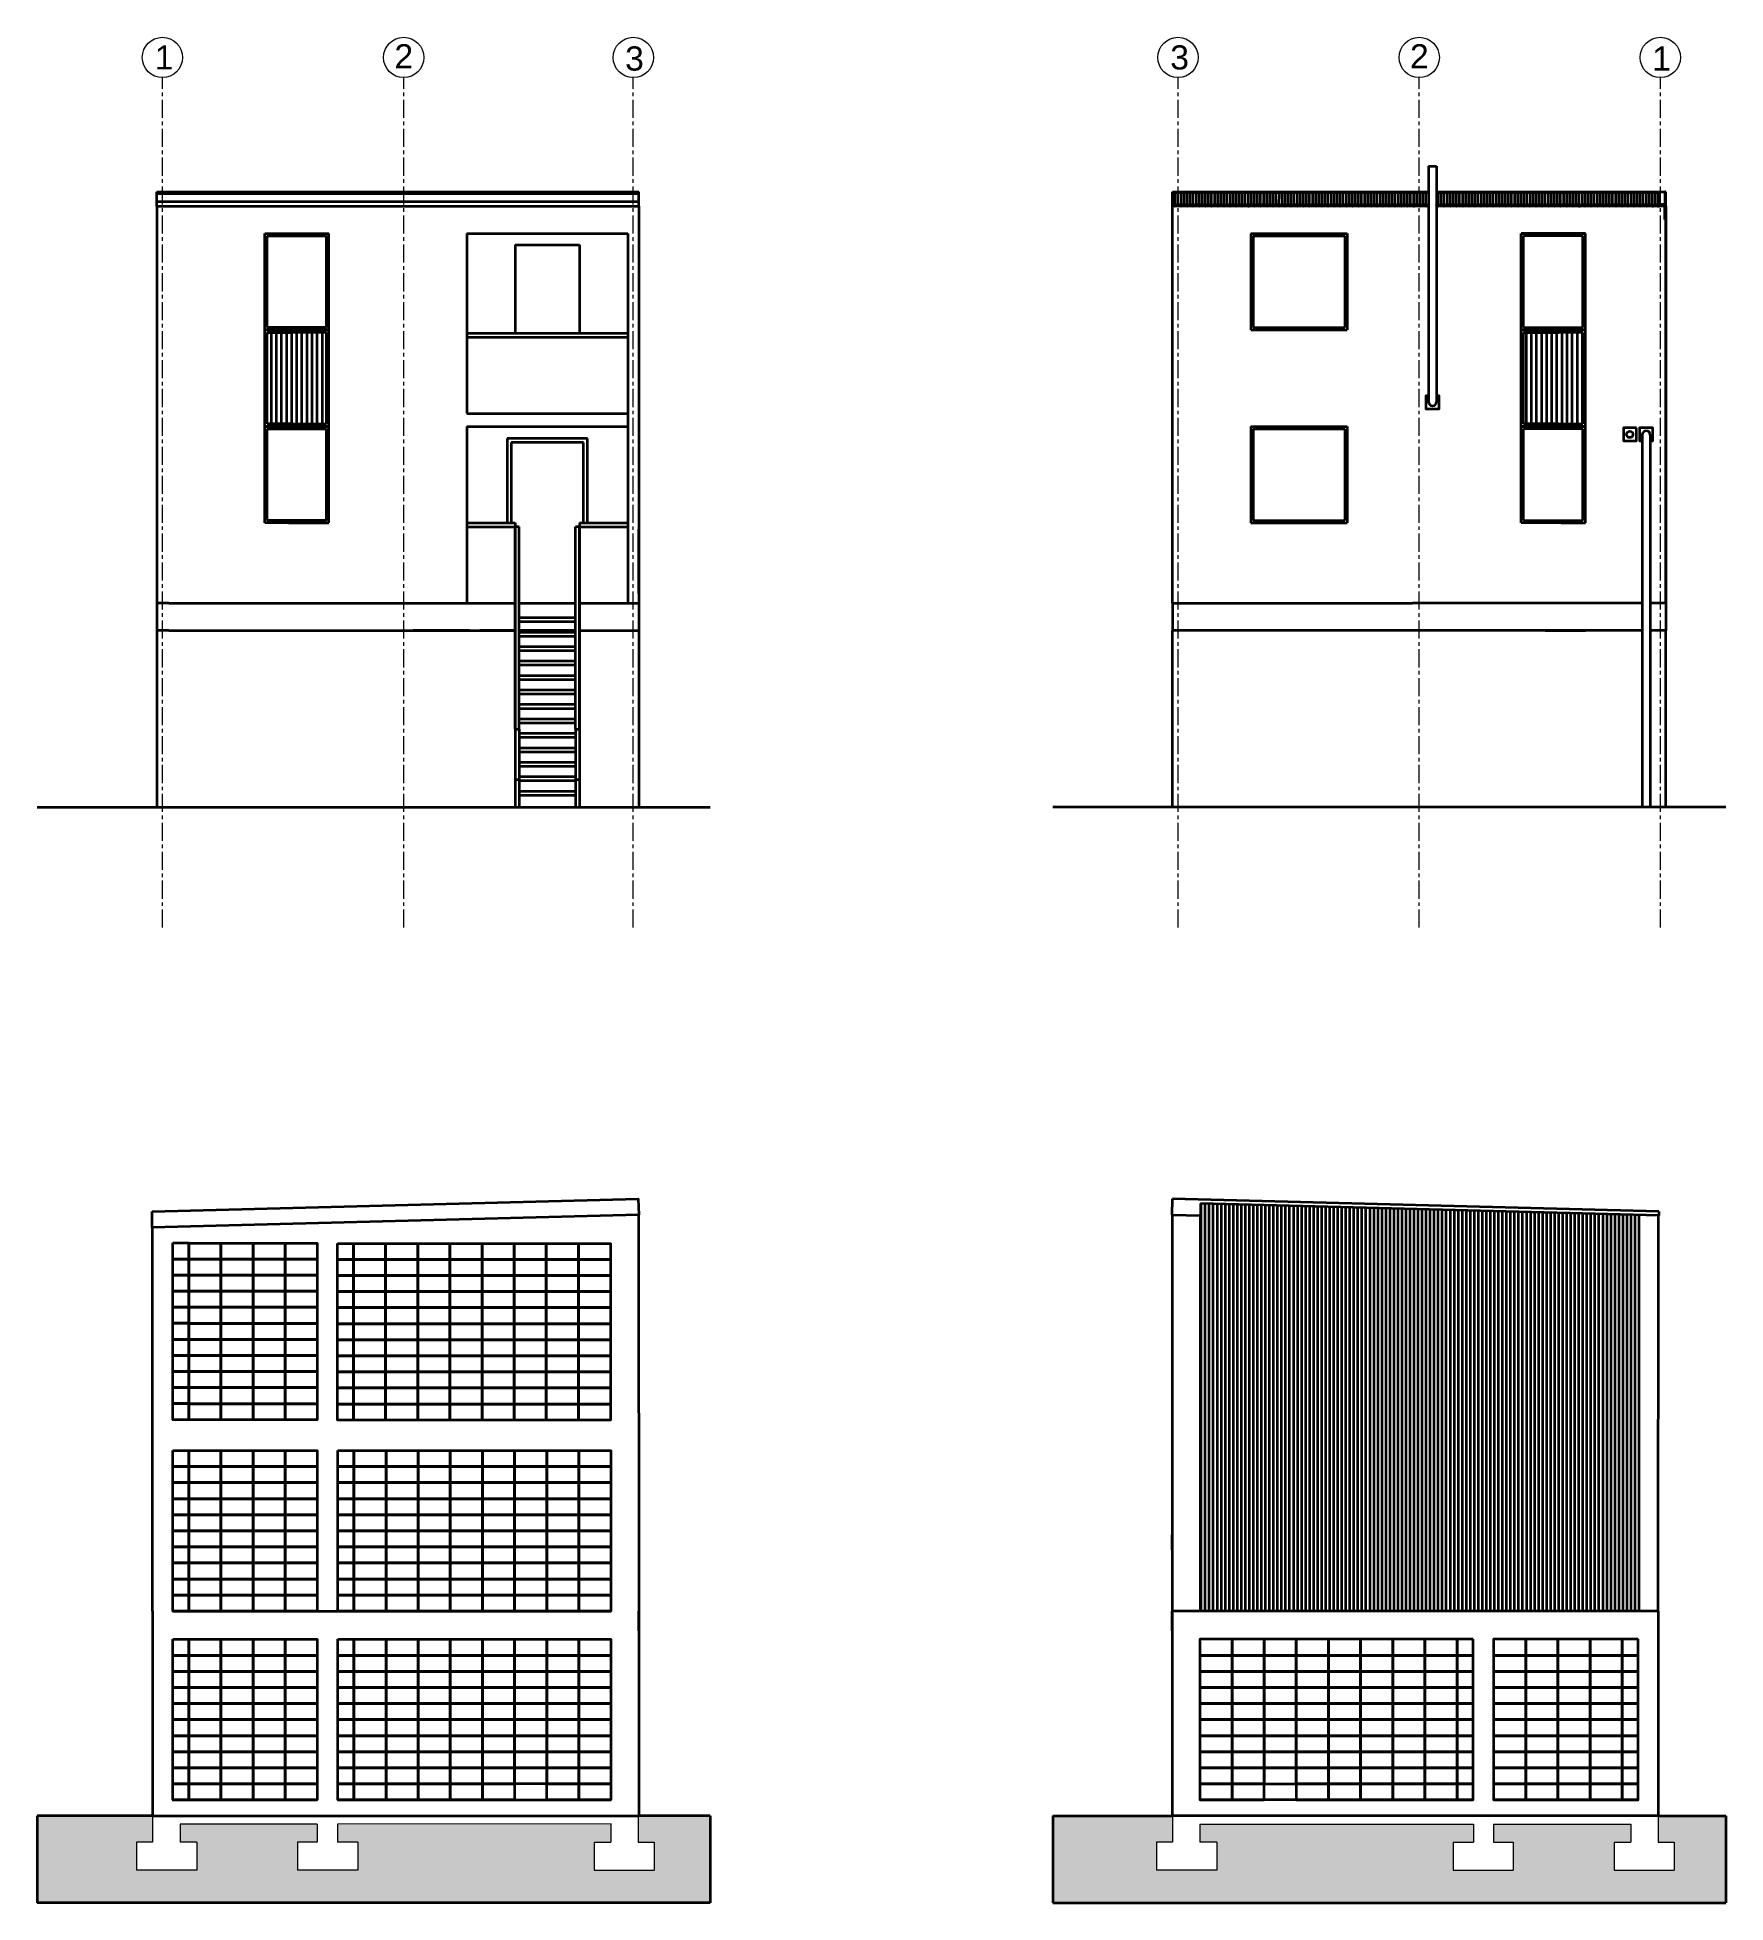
# Model space of a CAD drawing. Header units: inches. Extents: x 278 to 13058, y 15 to 10330.
# Drawn here: x 5562 to 7663, y 8008 to 10330 of the extents above; entities that cross this region are included whole.
import ezdxf

# ---------------------------------------------------------------- set-up
doc = ezdxf.new("R2010")
doc.units = ezdxf.units.IN
doc.header["$MEASUREMENT"] = 0
doc.linetypes.add('CENTER', pattern=[2, 1.25, -0.25, 0.25, -0.25])
for name, color, linetype, lineweight in [('A-ANNO-SYMB', 3, 'Continuous', 18), ('A-ANNO-TEXT', 3, 'Continuous', 18), ('A-ELEV-MBE1', 7, 'Continuous', 35), ('A-SECT-MCUT', 7, 'Continuous', 35), ('A-SECT-PATT', 8, 'Continuous', 18), ('A-WALL-FULL', 7, 'Continuous', 35)]:
    doc.layers.add(name, color=color, linetype=linetype, lineweight=lineweight)
doc.styles.add('E-ARIAL', font='arial.ttf')
pattern_1 = [(90, (15575.3223, 8363.1754), (-5, 9e-16), [])]
pattern_2 = [(360, (5330.0814, 9254.7177), (3.125, 6.25), [0, -6.25])]
pattern_3 = [(360, (5391.0993, 9254.723), (3.125, 6.25), [0, -6.25])]

msp = doc.modelspace()

# ---------------------------------------------------------------- texts
at = {"layer": 'A-ANNO-TEXT', "style": 'E-ARIAL'}
for s, p in [('1', (5707.712, 10289.712)), ('2', (6006.079, 10291.06)), ('3', (6293.179, 10288.364)), ('3', (6971.676, 10289.712)), ('2', (7270.043, 10291.06)), ('1', (7571.471, 10288.364))]:
    msp.add_text(s, height=30.094, dxfattribs=at).set_placement(p)

# ---------------------------------------------------------------- hatches: boundary and pattern name
at = {"layer": 'A-ELEV-MBE1'}
h = msp.add_hatch(dxfattribs=at)
h.set_pattern_fill('ANSI31', color=256, scale=2, angle=45, style=0)
h.set_pattern_definition([(90, (9027.9517, 22977.446), (-6.35, 7e-16), [])])
h.paths.add_polyline_path([(5921.406, 9962.52), (5877.365, 9962.52), (5847.656, 9962.52), (5847.656, 9848.52), (5877.406, 9848.52), (5921.406, 9848.52)])
h = msp.add_hatch(dxfattribs=at)
h.set_pattern_fill('ANSI31', color=256, scale=2, angle=405, style=0)
h.set_pattern_definition([(90, (5446.451, 4193.3916), (-6.35, 4e-15), [])])
h.paths.add_polyline_path([(7411.409, 9848.52), (7455.409, 9848.52), (7485.409, 9848.52), (7485.409, 9962.52), (7455.45, 9962.52), (7411.409, 9962.52)])
at = {"layer": 'A-SECT-PATT'}
h = msp.add_hatch(dxfattribs=at)
h.set_pattern_fill('DOTS', color=256, scale=100, angle=90, style=0)
h.set_pattern_definition(pattern_3)
h.paths.add_polyline_path([(6399.059, 8007.874), (6399.059, 8115.783), (6309.637, 8115.783), (6309.637, 8090.783), (6309.637, 8083.283), (6329.553, 8083.283), (6329.553, 8048.283), (6254.553, 8048.283), (6254.553, 8083.283), (6275.648, 8083.283), (6275.648, 8105.821), (5935.099, 8105.783), (5935.099, 8083.283), (5939.674, 8083.283), (5960.608, 8083.283), (5960.608, 8048.283), (5885.608, 8048.283), (5885.608, 8083.283), (5905.525, 8083.283), (5910.099, 8083.283), (5910.099, 8105.783), (5739.249, 8105.783), (5739.249, 8090.783), (5739.249, 8083.283), (5760.183, 8083.283), (5760.183, 8048.283), (5685.183, 8048.283), (5685.183, 8083.283), (5705.099, 8083.283), (5705.099, 8098.283), (5705.099, 8115.783), (5561.622, 8115.783), (5561.622, 8007.874)])
h = msp.add_hatch(dxfattribs=at)
h.set_pattern_fill('DOTS', color=256, scale=100, angle=90, style=0)
h.set_pattern_definition(pattern_3)
h.paths.add_polyline_path([(6399.059, 8007.874), (6399.059, 8115.783), (6309.637, 8115.783), (6309.637, 8090.783), (6309.637, 8083.283), (6329.553, 8083.283), (6329.553, 8048.283), (6254.553, 8048.283), (6254.553, 8083.283), (6275.648, 8083.283), (6275.648, 8105.821), (5935.099, 8105.783), (5935.099, 8083.283), (5939.674, 8083.283), (5960.608, 8083.283), (5960.608, 8048.283), (5885.608, 8048.283), (5885.608, 8083.283), (5905.525, 8083.283), (5910.099, 8083.283), (5910.099, 8105.783), (5739.249, 8105.783), (5739.249, 8090.783), (5739.249, 8083.283), (5760.183, 8083.283), (5760.183, 8048.283), (5685.183, 8048.283), (5685.183, 8083.283), (5705.099, 8083.283), (5705.099, 8098.283), (5705.099, 8115.783), (5561.622, 8115.783), (5561.622, 8007.874)])
h = msp.add_hatch(dxfattribs=at)
h.set_pattern_fill('DOTS', color=256, scale=100, angle=90, style=0)
h.set_pattern_definition(pattern_2)
h.paths.add_polyline_path([(7663.022, 8007.869), (7663.022, 8115.778), (7579.156, 8115.778), (7579.156, 8083.278), (7599.073, 8083.278), (7599.073, 8048.278), (7524.073, 8048.278), (7524.073, 8083.278), (7545.007, 8083.278), (7545.007, 8105.778), (7374.156, 8105.778), (7374.156, 8083.278), (7398.648, 8083.278), (7398.648, 8048.278), (7323.648, 8048.278), (7323.648, 8083.278), (7349.156, 8083.278), (7349.156, 8105.778), (7008.608, 8105.816), (7008.608, 8083.278), (7029.703, 8083.278), (7029.703, 8048.278), (6954.703, 8048.278), (6954.703, 8083.278), (6974.619, 8083.278), (6974.619, 8115.778), (6825.586, 8115.778), (6825.586, 8007.869)])
h = msp.add_hatch(dxfattribs=at)
h.set_pattern_fill('DOTS', color=256, scale=100, angle=90, style=0)
h.set_pattern_definition(pattern_2)
h.paths.add_polyline_path([(7663.022, 8007.869), (7663.022, 8115.778), (7579.156, 8115.778), (7579.156, 8083.278), (7599.073, 8083.278), (7599.073, 8048.278), (7524.073, 8048.278), (7524.073, 8083.278), (7545.007, 8083.278), (7545.007, 8105.778), (7374.156, 8105.778), (7374.156, 8083.278), (7398.648, 8083.278), (7398.648, 8048.278), (7323.648, 8048.278), (7323.648, 8083.278), (7349.156, 8083.278), (7349.156, 8105.778), (7008.608, 8105.816), (7008.608, 8083.278), (7029.703, 8083.278), (7029.703, 8048.278), (6954.703, 8048.278), (6954.703, 8083.278), (6974.619, 8083.278), (6974.619, 8115.778), (6825.586, 8115.778), (6825.586, 8007.869)])
at = {"layer": 'A-WALL-FULL'}
h = msp.add_hatch(dxfattribs=at)
h.set_pattern_fill('ANSI31', color=256, scale=40, angle=45)
h.set_pattern_definition(pattern_1)
h.paths.add_polyline_path([(7009.156, 8370.711), (7554.767, 8370.711), (7554.767, 8863.797), (7009.156, 8878.005), (7009.156, 8863.32)])
h = msp.add_hatch(dxfattribs=at)
h.set_pattern_fill('ANSI31', color=256, scale=40, angle=45)
h.set_pattern_definition(pattern_1)
h.paths.add_polyline_path([(7009.156, 8370.711), (7554.767, 8370.711), (7554.767, 8863.797), (7009.156, 8878.005), (7009.156, 8863.32)])

# ---------------------------------------------------------------- linework, layer by layer
at = {"layer": 'A-ANNO-SYMB', "ltscale": 0.003}
for p, q in [((5705.099, 8115.783), (5705.099, 8090.783)), ((5705.099, 8115.783), (5705.099, 8090.783)), ((5910.099, 8105.783), (5739.249, 8105.783)), ((5739.249, 8105.783), (5739.249, 8090.783)), ((5910.099, 8105.783), (5739.249, 8105.783)), ((5739.249, 8105.783), (5739.249, 8090.783)), ((5910.099, 8105.783), (5910.099, 8083.283)), ((5910.099, 8105.783), (5910.099, 8083.283)), ((6275.677, 8105.821), (5935.099, 8105.783)), ((6275.677, 8105.821), (5935.099, 8105.783)), ((5935.099, 8105.783), (5935.099, 8083.283)), ((5935.099, 8105.783), (5935.099, 8083.283)), ((6275.648, 8105.821), (6275.648, 8083.283)), ((6275.648, 8105.821), (6275.648, 8083.283)), ((6309.637, 8115.783), (6309.637, 8090.783)), ((6309.637, 8115.783), (6309.637, 8090.783)), ((6974.619, 8115.778), (6974.619, 8090.778)), ((6974.619, 8115.778), (6974.619, 8090.778)), ((7008.578, 8105.816), (7349.156, 8105.778)), ((7008.578, 8105.816), (7349.156, 8105.778)), ((7008.608, 8105.816), (7008.608, 8083.278)), ((7008.608, 8105.816), (7008.608, 8083.278)), ((7349.156, 8105.778), (7349.156, 8083.278)), ((7349.156, 8105.778), (7349.156, 8083.278)), ((7374.156, 8105.778), (7545.007, 8105.778)), ((7374.156, 8105.778), (7374.156, 8083.278)), ((7374.156, 8105.778), (7545.007, 8105.778)), ((7374.156, 8105.778), (7374.156, 8083.278)), ((7545.007, 8105.778), (7545.007, 8090.778)), ((7545.007, 8105.778), (7545.007, 8090.778)), ((7579.156, 8115.778), (7579.156, 8090.778)), ((7579.156, 8115.778), (7579.156, 8090.778)), ((5685.183, 8083.283), (5685.183, 8048.283)), ((5705.099, 8083.283), (5685.183, 8083.283)), ((5685.183, 8083.283), (5685.183, 8048.283)), ((5705.099, 8083.283), (5685.183, 8083.283)), ((5705.099, 8098.283), (5705.099, 8083.283)), ((5705.099, 8098.283), (5705.099, 8083.283)), ((5739.249, 8098.283), (5739.249, 8083.283)), ((5739.249, 8098.283), (5739.249, 8083.283)), ((5760.183, 8083.283), (5739.249, 8083.283)), ((5760.183, 8083.283), (5739.249, 8083.283)), ((5760.183, 8083.283), (5760.183, 8048.283)), ((5760.183, 8083.283), (5760.183, 8048.283)), ((5885.608, 8083.283), (5885.608, 8048.283)), ((5905.525, 8083.283), (5885.608, 8083.283)), ((5885.608, 8083.283), (5885.608, 8048.283)), ((5905.525, 8083.283), (5885.608, 8083.283)), ((5910.099, 8083.283), (5905.525, 8083.283)), ((5910.099, 8083.283), (5905.525, 8083.283)), ((5939.674, 8083.283), (5935.099, 8083.283)), ((5939.674, 8083.283), (5935.099, 8083.283)), ((5960.608, 8083.283), (5939.674, 8083.283)), ((5960.608, 8083.283), (5939.674, 8083.283)), ((5960.608, 8083.283), (5960.608, 8048.283)), ((5960.608, 8083.283), (5960.608, 8048.283)), ((6254.553, 8083.283), (6254.553, 8048.283)), ((6254.553, 8083.283), (6275.648, 8083.283)), ((6254.553, 8083.283), (6254.553, 8048.283)), ((6254.553, 8083.283), (6275.648, 8083.283)), ((6309.637, 8098.283), (6309.637, 8083.283)), ((6309.637, 8098.283), (6309.637, 8083.283)), ((6309.637, 8083.283), (6329.553, 8083.283)), ((6309.637, 8083.283), (6329.553, 8083.283)), ((6329.553, 8083.283), (6329.553, 8048.283)), ((6329.553, 8083.283), (6329.553, 8048.283)), ((6954.703, 8083.278), (6954.703, 8048.278)), ((6974.619, 8083.278), (6954.703, 8083.278)), ((6954.703, 8083.278), (6954.703, 8048.278)), ((6974.619, 8083.278), (6954.703, 8083.278)), ((6974.619, 8098.278), (6974.619, 8083.278)), ((6974.619, 8098.278), (6974.619, 8083.278)), ((7029.703, 8083.278), (7008.608, 8083.278)), ((7029.703, 8083.278), (7008.608, 8083.278)), ((7029.703, 8083.278), (7029.703, 8048.278)), ((7029.703, 8083.278), (7029.703, 8048.278)), ((7323.648, 8083.278), (7323.648, 8048.278)), ((7323.648, 8083.278), (7344.582, 8083.278)), ((7323.648, 8083.278), (7323.648, 8048.278)), ((7323.648, 8083.278), (7344.582, 8083.278)), ((7344.582, 8083.278), (7349.156, 8083.278)), ((7344.582, 8083.278), (7349.156, 8083.278)), ((7374.156, 8083.278), (7378.731, 8083.278)), ((7374.156, 8083.278), (7378.731, 8083.278)), ((7378.731, 8083.278), (7398.648, 8083.278)), ((7378.731, 8083.278), (7398.648, 8083.278)), ((7398.648, 8083.278), (7398.648, 8048.278)), ((7398.648, 8083.278), (7398.648, 8048.278)), ((7524.073, 8083.278), (7524.073, 8048.278)), ((7524.073, 8083.278), (7545.007, 8083.278)), ((7524.073, 8083.278), (7524.073, 8048.278)), ((7524.073, 8083.278), (7545.007, 8083.278)), ((7545.007, 8098.278), (7545.007, 8083.278)), ((7545.007, 8098.278), (7545.007, 8083.278)), ((7579.156, 8098.278), (7579.156, 8083.278)), ((7579.156, 8098.278), (7579.156, 8083.278)), ((7579.156, 8083.278), (7599.073, 8083.278)), ((7579.156, 8083.278), (7599.073, 8083.278)), ((7599.073, 8083.278), (7599.073, 8048.278)), ((7599.073, 8083.278), (7599.073, 8048.278)), ((5760.183, 8048.283), (5685.183, 8048.283)), ((5760.183, 8048.283), (5685.183, 8048.283)), ((5960.608, 8048.283), (5885.608, 8048.283)), ((5960.608, 8048.283), (5885.608, 8048.283)), ((6254.553, 8048.283), (6329.553, 8048.283)), ((6254.553, 8048.283), (6329.553, 8048.283)), ((7029.703, 8048.278), (6954.703, 8048.278)), ((7029.703, 8048.278), (6954.703, 8048.278)), ((7323.648, 8048.278), (7398.648, 8048.278)), ((7323.648, 8048.278), (7398.648, 8048.278)), ((7524.073, 8048.278), (7599.073, 8048.278)), ((7524.073, 8048.278), (7599.073, 8048.278))]:
    msp.add_line(p, q, dxfattribs=at)
at = {"layer": 'A-ANNO-SYMB', "linetype": 'CENTER', "ltscale": 18}
for points in [[(5717.446, 9221.52), (5717.446, 10279.62)], [(6017.655, 9221.52), (6017.655, 10279.62)], [(6303.406, 9221.52), (6303.406, 10279.62)], [(6981.409, 9221.52), (6981.409, 10279.62)], [(7281.618, 9221.52), (7281.618, 10279.62)], [(7581.698, 9221.52), (7581.698, 10279.62)]]:
    msp.add_lwpolyline(points, dxfattribs=at)
at = {"layer": 'A-ANNO-SYMB'}
for centre in [(5717.334, 10304.698), (6017.655, 10304.698), (6303.406, 10304.698), (6981.297, 10304.698), (7281.618, 10304.698), (7581.698, 10304.698)]:
    msp.add_circle(centre, 25.078, dxfattribs=at)
at = {"layer": 'A-ELEV-MBE1'}
for p, q in [((7293.144, 10169.52), (7303.144, 10169.52)), ((7293.144, 10169.52), (7293.144, 9876.051)), ((7303.144, 10169.52), (7303.144, 9876.051)), ((5710.406, 10137.52), (6310.406, 10137.52)), ((5710.406, 10119.52), (5710.406, 10137.52)), ((5710.406, 10135.52), (6310.406, 10135.52)), ((5710.406, 10125.52), (6310.406, 10125.52)), ((6310.406, 10119.52), (6310.406, 10137.52)), ((6310.406, 10119.52), (6310.406, 10137.52)), ((6974.409, 10137.535), (7076.581, 10137.535)), ((6974.409, 9625.52), (6974.409, 10137.535)), ((6974.409, 10136.478), (7068.961, 10136.478)), ((6977.522, 10120.04), (6977.522, 10136.478)), ((6981.332, 10121.839), (6981.332, 10136.478)), ((6985.142, 10120.039), (6985.142, 10136.478)), ((6988.952, 10121.838), (6988.952, 10136.478)), ((6992.762, 10120.031), (6992.762, 10136.478)), ((6996.572, 10121.831), (6996.572, 10136.478)), ((7000.382, 10120.03), (7000.382, 10136.478)), ((7004.192, 10121.829), (7004.192, 10136.478)), ((7008.002, 10120.039), (7008.002, 10136.478)), ((7011.812, 10121.838), (7011.812, 10136.478)), ((7015.622, 10120.031), (7015.622, 10136.478)), ((7019.432, 10121.831), (7019.432, 10136.478)), ((7023.242, 10120.03), (7023.242, 10136.478)), ((7027.052, 10121.83), (7027.052, 10136.478)), ((7030.861, 10120.039), (7030.861, 10133.502)), ((7030.862, 10120.03), (7030.862, 10136.478)), ((7034.671, 10121.838), (7034.671, 10136.478)), ((7038.481, 10120.038), (7038.481, 10136.478)), ((7042.291, 10121.837), (7042.291, 10136.478)), ((7046.101, 10120.037), (7046.101, 10136.478)), ((7049.911, 10121.836), (7049.911, 10136.478)), ((7053.721, 10120.038), (7053.721, 10136.478)), ((7057.531, 10121.837), (7057.531, 10136.478)), ((7059.306, 10137.53), (7293.144, 10137.53)), ((7059.306, 10136.473), (7293.144, 10136.473)), ((7061.341, 10120.037), (7061.341, 10136.478)), ((7065.151, 10121.836), (7065.151, 10136.478)), ((7068.961, 10136.478), (7076.581, 10136.478)), ((7068.961, 10120.038), (7068.961, 10136.478)), ((7072.771, 10121.837), (7072.771, 10136.478)), ((7076.581, 10119.535), (7076.581, 10137.535)), ((7076.581, 10120.029), (7076.582, 10136.473)), ((7080.392, 10121.839), (7080.391, 10136.473)), ((7084.201, 10120.031), (7084.201, 10136.473)), ((7088.012, 10121.84), (7088.011, 10136.473)), ((7091.821, 10120.03), (7091.822, 10136.473)), ((7095.632, 10121.839), (7095.631, 10136.473)), ((7099.441, 10120.022), (7099.441, 10136.473)), ((7103.252, 10121.831), (7103.251, 10136.473)), ((7107.061, 10120.021), (7107.062, 10136.473)), ((7110.872, 10121.83), (7110.871, 10136.473)), ((7114.681, 10120.03), (7114.682, 10136.473)), ((7118.492, 10121.839), (7118.491, 10136.473)), ((7122.301, 10120.022), (7122.301, 10136.473)), ((7126.112, 10121.831), (7126.111, 10136.473)), ((7129.921, 10120.03), (7129.921, 10136.473)), ((7129.921, 10120.021), (7129.922, 10133.49)), ((7133.731, 10121.839), (7133.731, 10136.473)), ((7133.732, 10121.83), (7133.731, 10134.743)), ((7137.541, 10120.029), (7137.54, 10134.743)), ((7137.541, 10120.021), (7137.542, 10136.473)), ((7141.351, 10121.838), (7141.351, 10136.473)), ((7145.161, 10120.028), (7145.161, 10136.473)), ((7148.971, 10121.837), (7148.971, 10136.473)), ((7152.781, 10120.029), (7152.78, 10136.473)), ((7156.591, 10121.838), (7156.591, 10136.473)), ((7160.401, 10120.028), (7160.401, 10136.473)), ((7164.211, 10121.837), (7164.211, 10136.473)), ((7168.021, 10120.034), (7168.02, 10136.473)), ((7171.831, 10121.834), (7171.831, 10136.473)), ((7175.641, 10120.033), (7175.641, 10136.473)), ((7179.451, 10121.833), (7179.451, 10136.473)), ((7183.261, 10120.035), (7183.26, 10136.473)), ((7187.071, 10121.834), (7187.071, 10136.473)), ((7190.881, 10120.033), (7190.881, 10136.473)), ((7194.691, 10121.833), (7194.691, 10136.473)), ((7198.501, 10120.026), (7198.5, 10136.473)), ((7202.311, 10121.825), (7202.311, 10136.473)), ((7206.121, 10120.025), (7206.121, 10136.473)), ((7209.931, 10121.824), (7209.931, 10136.473)), ((7213.741, 10120.034), (7213.741, 10136.473)), ((7217.551, 10121.833), (7217.551, 10136.473)), ((7221.361, 10120.026), (7221.36, 10136.473)), ((7225.171, 10121.826), (7225.171, 10136.473)), ((7228.981, 10120.025), (7228.981, 10136.473)), ((7232.791, 10121.824), (7232.791, 10136.473)), ((7236.6, 10120.034), (7236.6, 10133.497)), ((7236.601, 10120.025), (7236.601, 10136.473)), ((7240.41, 10121.833), (7240.41, 10136.473)), ((7244.22, 10120.033), (7244.22, 10136.473)), ((7248.03, 10121.832), (7248.03, 10136.473)), ((7251.84, 10120.032), (7251.84, 10136.473)), ((7255.65, 10121.831), (7255.65, 10136.473)), ((7259.46, 10120.033), (7259.46, 10136.473)), ((7263.27, 10121.832), (7263.27, 10136.473)), ((7267.08, 10120.032), (7267.08, 10136.473)), ((7270.89, 10121.831), (7270.89, 10136.473)), ((7274.7, 10120.033), (7274.7, 10136.473)), ((7278.51, 10121.832), (7278.51, 10136.473)), ((7282.32, 10119.532), (7282.32, 10136.473)), ((7286.13, 10121.829), (7286.13, 10136.473)), ((7289.94, 10120.019), (7289.941, 10136.473)), ((7303.144, 10137.52), (7580.308, 10137.52)), ((7303.144, 10136.463), (7580.308, 10136.463)), ((7305.18, 10120.019), (7305.181, 10136.463)), ((7308.99, 10121.828), (7308.99, 10136.463)), ((7312.8, 10120.02), (7312.8, 10136.463)), ((7316.61, 10121.829), (7316.61, 10136.463)), ((7320.42, 10120.019), (7320.421, 10136.463)), ((7324.23, 10121.828), (7324.23, 10136.463)), ((7328.04, 10120.02), (7328.04, 10136.463)), ((7331.85, 10121.829), (7331.85, 10136.463)), ((7335.66, 10120.019), (7335.661, 10136.463)), ((7339.47, 10121.828), (7339.47, 10136.463)), ((7343.28, 10120.012), (7343.28, 10136.463)), ((7347.09, 10121.821), (7347.09, 10136.463)), ((7350.9, 10120.011), (7350.901, 10136.463)), ((7354.71, 10121.82), (7354.71, 10136.463)), ((7358.52, 10120.019), (7358.521, 10136.463)), ((7362.33, 10121.828), (7362.33, 10136.463)), ((7366.14, 10120.012), (7366.14, 10136.463)), ((7369.95, 10121.821), (7369.95, 10136.463)), ((7373.759, 10120.02), (7373.76, 10136.463)), ((7373.76, 10120.011), (7373.76, 10133.48)), ((7377.57, 10121.829), (7377.57, 10136.463)), ((7377.57, 10121.82), (7377.57, 10134.733)), ((7381.379, 10120.019), (7381.379, 10134.733)), ((7381.38, 10120.011), (7381.381, 10136.463)), ((7385.19, 10121.828), (7385.19, 10136.463)), ((7388.999, 10120.018), (7389, 10136.463)), ((7392.81, 10121.827), (7392.81, 10136.463)), ((7396.619, 10120.019), (7396.619, 10136.463)), ((7400.43, 10121.828), (7400.43, 10136.463)), ((7404.239, 10120.018), (7404.24, 10136.463)), ((7408.05, 10121.827), (7408.05, 10136.463)), ((7411.86, 10120.024), (7411.859, 10136.463)), ((7415.67, 10121.824), (7415.67, 10136.463)), ((7419.48, 10120.023), (7419.48, 10136.463)), ((7423.29, 10121.823), (7423.29, 10136.463)), ((7427.1, 10120.024), (7427.099, 10136.463)), ((7430.91, 10121.824), (7430.91, 10136.463)), ((7434.72, 10120.023), (7434.72, 10136.463)), ((7438.53, 10121.823), (7438.53, 10136.463)), ((7442.34, 10120.016), (7442.339, 10136.463)), ((7446.15, 10121.815), (7446.15, 10136.463)), ((7449.96, 10120.015), (7449.96, 10136.463)), ((7453.77, 10121.814), (7453.77, 10136.463)), ((7457.58, 10120.023), (7457.58, 10136.463)), ((7461.39, 10121.823), (7461.39, 10136.463)), ((7465.2, 10120.016), (7465.199, 10136.463)), ((7469.01, 10121.815), (7469.01, 10136.463)), ((7472.82, 10120.015), (7472.82, 10136.463)), ((7476.63, 10121.814), (7476.63, 10136.463)), ((7480.439, 10120.024), (7480.439, 10133.487)), ((7480.44, 10120.015), (7480.44, 10136.463)), ((7484.249, 10121.823), (7484.249, 10136.463)), ((7488.059, 10120.023), (7488.059, 10136.463)), ((7491.869, 10121.822), (7491.869, 10136.463)), ((7495.679, 10120.022), (7495.679, 10136.463)), ((7499.489, 10121.821), (7499.489, 10136.463)), ((7503.299, 10120.023), (7503.299, 10136.463)), ((7507.109, 10121.822), (7507.109, 10136.463)), ((7510.919, 10120.022), (7510.919, 10136.463)), ((7514.729, 10121.821), (7514.729, 10136.463)), ((7518.539, 10120.023), (7518.539, 10136.463)), ((7522.349, 10121.822), (7522.349, 10136.463)), ((7526.159, 10120.022), (7526.159, 10136.463)), ((7529.969, 10121.821), (7529.969, 10136.463)), ((7533.779, 10120.023), (7533.779, 10136.463)), ((7537.589, 10121.822), (7537.589, 10136.463)), ((7541.399, 10120.022), (7541.399, 10136.463)), ((7545.209, 10121.821), (7545.209, 10136.463)), ((7549.019, 10120.014), (7549.019, 10136.463)), ((7552.829, 10121.814), (7552.829, 10136.463)), ((7556.639, 10120.013), (7556.639, 10136.463)), ((7560.449, 10121.813), (7560.449, 10136.463)), ((7564.259, 10120.022), (7564.259, 10136.463)), ((7568.069, 10121.821), (7568.069, 10136.463)), ((7571.879, 10120.014), (7571.879, 10136.463)), ((7575.689, 10121.814), (7575.689, 10136.463)), ((7579.499, 10120.014), (7579.499, 10136.463)), ((7580.308, 10137.52), (7587.659, 10137.52)), ((7580.308, 10121.83), (7580.308, 10136.463)), ((7587.659, 10103.08), (7587.659, 10137.52)), ((7588.409, 9625.52), (7588.409, 10137.535)), ((5710.406, 10119.52), (6310.406, 10119.52)), ((5710.406, 10119.52), (5710.406, 9625.52)), ((6310.406, 10119.52), (6310.406, 9625.52)), ((6310.406, 10119.52), (6310.406, 9625.52)), ((7076.581, 10119.535), (6974.409, 10119.535)), ((7076.581, 10119.535), (6974.409, 10119.535)), ((7076.581, 10119.535), (6974.409, 10119.535)), ((7282.32, 10119.53), (7059.306, 10119.53)), ((7282.32, 10119.53), (7059.306, 10119.53)), ((7282.32, 10119.53), (7059.306, 10119.53)), ((7282.32, 10119.53), (7059.306, 10119.53)), ((7128.016, 10120.94), (7127.629, 10120.622)), ((7139.446, 10120.926), (7139.833, 10120.609)), ((7293.144, 10119.52), (7273.409, 10119.52)), ((7293.144, 10119.52), (7273.409, 10119.52)), ((7293.144, 10119.52), (7273.409, 10119.52)), ((7293.144, 10119.52), (7273.409, 10119.52)), ((7588.409, 10119.52), (7303.144, 10119.52)), ((7588.409, 10119.52), (7303.144, 10119.52)), ((7587.409, 10119.52), (7303.144, 10119.52)), ((7587.409, 10119.52), (7303.144, 10119.52)), ((7580.308, 10122.08), (7587.659, 10122.08)), ((7580.308, 10121.83), (7587.409, 10121.83)), ((7587.119, 10120.018), (7587.119, 10121.83)), ((7587.409, 10103.08), (7587.409, 10121.83)), ((7587.659, 10103.08), (7587.409, 10103.08)), ((7588.409, 10119.52), (7588.409, 9625.52)), ((5844.656, 9970.52), (5844.656, 10085.52)), ((5844.656, 10085.52), (5924.406, 10085.52)), ((5847.656, 9968.52), (5847.656, 10082.52)), ((5847.656, 10082.52), (5921.406, 10082.52)), ((5921.406, 9968.52), (5921.406, 10082.52)), ((5924.406, 9970.52), (5924.406, 10085.52)), ((6096.406, 10085.52), (6096.406, 9861.52)), ((6096.406, 10085.52), (6296.406, 10085.52)), ((6296.406, 10085.52), (6296.406, 9625.52)), ((7408.409, 9965.52), (7408.409, 10085.52)), ((7458.409, 10085.52), (7408.409, 10085.52)), ((7408.409, 10085.52), (7458.409, 10085.52)), ((7485.409, 10082.52), (7411.409, 10082.52)), ((7411.409, 9968.52), (7411.409, 10082.52)), ((7458.409, 10085.52), (7488.409, 10085.52)), ((7488.409, 10085.52), (7458.409, 10085.52)), ((7485.409, 9968.52), (7485.409, 10082.52)), ((7488.409, 9965.52), (7488.409, 10085.52)), ((6156.406, 10071.52), (6156.406, 9961.52)), ((6156.406, 10071.52), (6236.406, 10071.52)), ((6236.406, 10071.52), (6236.406, 9961.52)), ((7408.409, 9962.456), (7408.409, 10065.52)), ((5844.615, 9965.52), (5874.365, 9965.52)), ((5844.656, 9840.52), (5844.656, 9970.52)), ((5874.406, 9965.52), (5844.656, 9965.52)), ((5921.406, 9968.52), (5847.656, 9968.52)), ((5847.656, 9848.52), (5847.656, 9962.52)), ((5847.656, 9962.52), (5877.365, 9962.52)), ((5924.365, 9965.52), (5874.365, 9965.52)), ((5874.406, 9965.52), (5924.406, 9965.52)), ((5921.406, 9962.52), (5877.365, 9962.52)), ((5921.406, 9848.52), (5921.406, 9962.52)), ((5924.406, 9840.52), (5924.406, 9970.52)), ((6096.406, 9961.52), (6296.406, 9961.52)), ((7458.409, 9965.52), (7408.409, 9965.52)), ((7458.409, 9965.52), (7408.409, 9965.52)), ((7408.409, 9840.52), (7408.409, 9962.456)), ((7408.45, 9965.52), (7458.45, 9965.52)), ((7411.409, 9968.52), (7485.409, 9968.52)), ((7411.409, 9968.52), (7485.409, 9968.52)), ((7411.409, 9848.52), (7411.409, 9962.52)), ((7411.409, 9962.52), (7455.45, 9962.52)), ((7485.409, 9962.52), (7455.45, 9962.52)), ((7458.409, 9965.52), (7488.409, 9965.52)), ((7458.409, 9965.52), (7488.409, 9965.52)), ((7488.409, 9965.52), (7458.45, 9965.52)), ((7485.409, 9848.52), (7485.409, 9962.52)), ((7488.409, 9840.52), (7488.409, 9965.52)), ((6096.406, 9956.52), (6296.406, 9956.52)), ((5844.656, 9845.52), (5874.406, 9845.52)), ((5874.406, 9845.52), (5844.656, 9845.52)), ((5877.406, 9848.52), (5847.656, 9848.52)), ((5874.406, 9845.52), (5924.406, 9845.52)), ((5924.406, 9845.52), (5874.406, 9845.52)), ((5877.406, 9848.52), (5921.406, 9848.52)), ((6096.406, 9861.52), (6296.406, 9861.52)), ((6096.406, 9845.52), (6096.406, 9625.52)), ((6096.406, 9845.52), (6296.406, 9845.52)), ((7408.409, 9845.52), (7458.409, 9845.52)), ((7458.409, 9845.52), (7408.409, 9845.52)), ((7455.409, 9848.52), (7411.409, 9848.52)), ((7455.409, 9848.52), (7485.409, 9848.52)), ((7488.409, 9845.52), (7458.409, 9845.52)), ((7458.409, 9845.52), (7488.409, 9845.52)), ((5844.656, 9725.52), (5844.656, 9840.52)), ((5847.656, 9842.52), (5921.406, 9842.52)), ((5847.656, 9728.52), (5847.656, 9842.52)), ((5921.406, 9728.52), (5921.406, 9842.52)), ((5924.406, 9725.52), (5924.406, 9840.52)), ((6246.406, 9830.52), (6146.406, 9830.52)), ((6146.406, 9830.52), (6146.406, 9725.52)), ((6241.406, 9825.52), (6151.406, 9825.52)), ((6151.406, 9825.52), (6151.406, 9725.52)), ((6241.406, 9725.52), (6241.406, 9825.52)), ((6246.406, 9725.52), (6246.406, 9830.25)), ((7408.409, 9725.52), (7408.409, 9840.52)), ((7411.409, 9728.52), (7411.409, 9842.52)), ((7485.409, 9842.52), (7411.409, 9842.52)), ((7485.409, 9728.52), (7485.409, 9842.52)), ((7488.409, 9725.52), (7488.409, 9840.52)), ((7559.174, 9834.988), (7559.174, 9371.52)), ((7569.174, 9834.988), (7569.174, 9371.52)), ((5874.406, 9725.52), (5844.656, 9725.52)), ((5921.406, 9728.52), (5847.656, 9728.52)), ((5874.406, 9725.52), (5924.406, 9725.52)), ((6096.406, 9725.52), (6156.406, 9725.52)), ((6096.406, 9720.52), (6156.406, 9720.52)), ((6156.406, 9725.52), (6156.406, 9371.52)), ((6156.406, 9468.622), (6156.406, 9720.52)), ((6161.406, 9720.52), (6156.406, 9720.52)), ((6161.406, 9468.622), (6161.406, 9720.52)), ((6231.406, 9468.622), (6231.406, 9720.52)), ((6236.406, 9720.52), (6231.406, 9720.52)), ((6236.406, 9725.52), (6296.406, 9725.52)), ((6236.406, 9725.52), (6236.406, 9371.52)), ((6236.406, 9720.52), (6296.406, 9720.52)), ((6236.406, 9468.622), (6236.406, 9720.52)), ((6310.406, 9637.52), (6310.406, 9717.52)), ((6310.406, 9637.52), (6310.406, 9717.52)), ((7458.409, 9725.52), (7408.409, 9725.52)), ((7411.409, 9728.52), (7485.409, 9728.52)), ((7458.409, 9725.52), (7488.409, 9725.52)), ((6310.406, 9637.52), (6310.406, 9625.52)), ((5710.406, 9625.52), (5710.406, 9402.52)), ((5725.406, 9625.52), (5710.406, 9625.52)), ((6310.406, 9625.52), (6310.406, 9402.52)), ((6974.409, 9625.52), (6974.409, 9591.52)), ((6974.409, 9625.52), (7273.409, 9625.52)), ((7588.409, 9625.52), (7588.409, 9591.52)), ((5725.406, 9591.52), (5710.406, 9591.52)), ((5725.406, 9591.52), (6024.406, 9591.52)), ((5844.406, 9591.52), (5924.406, 9591.52)), ((6024.406, 9591.52), (6156.406, 9591.52)), ((6029.406, 9591.52), (6099.406, 9591.52)), ((6029.406, 9591.52), (6064.906, 9591.52)), ((6099.406, 9591.52), (6029.406, 9591.52)), ((6064.906, 9591.52), (6099.406, 9591.52)), ((6104.406, 9591.52), (6105.406, 9591.52)), ((6156.406, 9591.52), (6156.406, 9371.52)), ((6161.406, 9607.52), (6231.406, 9607.52)), ((6161.406, 9602.52), (6231.406, 9602.52)), ((6161.406, 9591.52), (6231.406, 9591.52)), ((6231.406, 9591.52), (6161.406, 9591.52)), ((6161.406, 9589.52), (6231.406, 9589.52)), ((6236.406, 9591.52), (6310.406, 9591.52)), ((6974.409, 9371.52), (6974.409, 9591.52)), ((7559.174, 9591.52), (6974.409, 9591.52)), ((7434.409, 9591.52), (7369.809, 9591.52)), ((7438.409, 9591.52), (7488.409, 9591.52)), ((7588.409, 9591.52), (7569.174, 9591.52)), ((7588.409, 9371.52), (7588.409, 9591.52)), ((6161.406, 9584.52), (6231.406, 9584.52)), ((6161.406, 9571.52), (6231.406, 9571.52)), ((6161.406, 9566.52), (6231.406, 9566.52)), ((6161.406, 9553.52), (6231.406, 9553.52)), ((6161.406, 9548.52), (6231.406, 9548.52)), ((6161.406, 9535.52), (6231.406, 9535.52)), ((6161.406, 9530.52), (6231.406, 9530.52)), ((6161.406, 9517.52), (6231.406, 9517.52)), ((6161.406, 9512.52), (6231.406, 9512.52)), ((6161.406, 9499.52), (6231.406, 9499.52)), ((6161.406, 9494.52), (6231.406, 9494.52)), ((6161.406, 9481.52), (6231.406, 9481.52)), ((6161.406, 9476.52), (6231.406, 9476.52)), ((6156.406, 9473.02), (6156.406, 9371.52)), ((6156.406, 9468.622), (6161.406, 9468.622)), ((6156.406, 9468.622), (6156.406, 9405.98)), ((6161.406, 9468.622), (6161.406, 9405.98)), ((6161.406, 9463.52), (6231.406, 9463.52)), ((6161.406, 9458.52), (6231.406, 9458.52)), ((6231.406, 9468.622), (6231.406, 9405.98)), ((6231.406, 9468.622), (6236.406, 9468.622)), ((6236.406, 9468.622), (6236.406, 9405.98)), ((5710.406, 9446.887), (5710.406, 9371.52)), ((6161.406, 9445.52), (6231.406, 9445.52)), ((6161.406, 9440.52), (6231.406, 9440.52)), ((6161.406, 9427.52), (6231.406, 9427.52)), ((6310.406, 9446.887), (6310.406, 9371.52)), ((6156.406, 9405.98), (6156.406, 9371.52)), ((6156.406, 9405.98), (6161.406, 9405.98)), ((6161.406, 9422.52), (6231.406, 9422.52)), ((6161.406, 9409.52), (6231.406, 9409.52)), ((6161.406, 9405.98), (6161.406, 9371.52)), ((6161.406, 9404.52), (6231.406, 9404.52)), ((6231.406, 9405.98), (6231.406, 9371.52)), ((6231.406, 9405.98), (6236.406, 9405.98)), ((6236.406, 9405.98), (6236.406, 9371.52)), ((6161.406, 9391.52), (6231.406, 9391.52)), ((6161.406, 9391.52), (6231.406, 9391.52)), ((6161.406, 9386.52), (6231.406, 9386.52)), ((7663.022, 9371.52), (6825.586, 9371.52)), ((6973.951, 8864.066), (6974.409, 8883.953)), ((6973.951, 8864.066), (6974.409, 8883.953)), ((7579.859, 8863.144), (7009.156, 8878.005)), ((7009.156, 8878.005), (7009.156, 8863.32)), ((7579.859, 8863.144), (7009.156, 8878.005)), ((7009.156, 8878.005), (7009.156, 8863.32)), ((5704.397, 8848.333), (5704.397, 8868.193)), ((5704.397, 8848.333), (5704.397, 8868.193)), ((6310.005, 8864.071), (5704.397, 8848.333)), ((6310.005, 8864.071), (5704.397, 8848.333)), ((6310.305, 8864.071), (6310.005, 8864.071)), ((6310.305, 8864.071), (6310.005, 8864.071)), ((6973.951, 8864.066), (7009.156, 8863.32)), ((6973.951, 8864.066), (7009.156, 8863.32)), ((7554.767, 8863.797), (7554.767, 8370.711)), ((7554.767, 8863.797), (7554.767, 8370.711)), ((7579.412, 8848.339), (7579.412, 8863.155)), ((7579.412, 8848.339), (7579.412, 8863.155)), ((7579.859, 8868.187), (7579.859, 8863.144)), ((7579.859, 8868.187), (7579.859, 8863.144)), ((6974.156, 8447.099), (6974.156, 8465.711)), ((6974.156, 8447.099), (6974.156, 8465.711)), ((5705.099, 8370.717), (5705.099, 8115.783)), ((5705.099, 8370.717), (5705.099, 8115.783)), ((6310.099, 8346.072), (6310.099, 8370.717)), ((6310.099, 8346.072), (6310.099, 8370.717)), ((6974.156, 8346.066), (6974.156, 8370.711)), ((6974.156, 8346.066), (6974.156, 8370.711)), ((7579.156, 8370.711), (7579.156, 8115.778)), ((7579.156, 8370.711), (7579.156, 8115.778)), ((6310.099, 8335.783), (6310.099, 8115.783)), ((6310.099, 8335.783), (6310.099, 8115.783)), ((6974.156, 8335.778), (6974.156, 8115.778)), ((6974.156, 8335.778), (6974.156, 8115.778)), ((5729.375, 8135.783), (5910.099, 8135.763)), ((5729.375, 8135.783), (5910.099, 8135.763)), ((5935.125, 8135.761), (6275.648, 8135.724)), ((5935.125, 8135.761), (6275.648, 8135.724)), ((7349.13, 8135.755), (7008.608, 8135.719)), ((7349.13, 8135.755), (7008.608, 8135.719)), ((7554.881, 8135.778), (7374.156, 8135.758)), ((7554.881, 8135.778), (7374.156, 8135.758)), ((5705.099, 8115.783), (5561.622, 8115.783)), ((5705.099, 8115.783), (5561.622, 8115.783)), ((6399.059, 8115.783), (6310.099, 8115.783)), ((6399.059, 8115.783), (6310.099, 8115.783)), ((6825.586, 8115.778), (6974.156, 8115.778)), ((6825.586, 8115.778), (6974.156, 8115.778)), ((7579.156, 8115.778), (7663.022, 8115.778)), ((7579.156, 8115.778), (7663.022, 8115.778)), ((6399.059, 8007.874), (5561.622, 8007.874)), ((6399.059, 8007.874), (5561.622, 8007.874)), ((6825.586, 8007.869), (7663.022, 8007.869)), ((6825.586, 8007.869), (7663.022, 8007.869))]:
    msp.add_line(p, q, dxfattribs=at)
at = {"layer": 'A-ELEV-MBE1', "extrusion": (-4.44089e-16, 5.03198e-31, -1)}
for p, q in [((6013.392, 8370.717), (5933.392, 8370.717)), ((6013.392, 8370.717), (5933.392, 8370.717)), ((6010.892, 8370.717), (5935.892, 8370.717)), ((6010.892, 8370.717), (5935.892, 8370.717)), ((6010.892, 8370.717), (5935.892, 8370.717)), ((6010.892, 8370.717), (5935.892, 8370.717)), ((6010.892, 8370.717), (5935.892, 8370.717)), ((6010.892, 8370.717), (5935.892, 8370.717))]:
    msp.add_line(p, q, dxfattribs=at)
at = {"layer": 'A-ELEV-MBE1'}
for points in [[(7293.144, 9883.52), (7289.909, 9883.52), (7289.909, 9867.52), (7306.409, 9867.52), (7306.409, 9883.52), (7303.144, 9883.52)], [(7569.174, 9827.52), (7572.409, 9827.52), (7572.409, 9843.52), (7555.909, 9843.52), (7555.909, 9827.52), (7559.174, 9827.52)], [(5725.406, 9625.52), (6156.406, 9625.52)], [(6161.406, 9625.52), (6231.406, 9625.52)], [(6236.406, 9625.52), (6310.406, 9625.52)], [(7559.174, 9625.52), (7273.409, 9625.52)], [(7588.409, 9625.52), (7569.174, 9625.52)], [(6156.406, 9591.52), (6112.266, 9591.52)], [(5704.397, 8868.193), (6309.631, 8883.953), (6310.305, 8864.071), (6310.305, 8864.071), (6310.305, 8864.071), (6310.305, 8864.071), (6310.305, 8864.071)], [(5704.397, 8868.193), (6309.631, 8883.953), (6310.305, 8864.071), (6310.305, 8864.071), (6310.305, 8864.071), (6310.305, 8864.071), (6310.305, 8864.071)], [(7579.859, 8868.187), (6974.625, 8883.948), (6974.625, 8883.948), (6974.625, 8883.948), (6974.625, 8883.948), (6974.625, 8883.948), (6974.625, 8883.948)], [(7579.859, 8868.187), (6974.625, 8883.948), (6974.625, 8883.948), (6974.625, 8883.948), (6974.625, 8883.948), (6974.625, 8883.948), (6974.625, 8883.948)], [(5705.099, 8370.717), (5705.099, 8370.717), (5704.844, 8848.345), (5704.844, 8848.345)], [(5705.099, 8370.717), (5705.099, 8370.717), (5704.844, 8848.345), (5704.844, 8848.345)], [(6310.005, 8864.071), (6310.099, 8370.717), (6310.099, 8370.717), (6310.099, 8370.717)], [(6310.005, 8864.071), (6310.099, 8370.717), (6310.099, 8370.717), (6310.099, 8370.717)], [(6974.251, 8864.066), (6974.156, 8370.711)], [(6974.251, 8864.066), (6974.156, 8370.711)], [(7009.156, 8370.711), (7009.156, 8863.32)], [(7009.156, 8370.711), (7009.156, 8863.32)], [(7579.156, 8370.711), (7579.156, 8370.711), (7579.412, 8848.339), (7579.412, 8848.339)], [(7579.156, 8370.711), (7579.156, 8370.711), (7579.412, 8848.339), (7579.412, 8848.339)], [(5705.099, 8115.783), (6310.099, 8115.783)], [(5705.099, 8115.783), (6310.099, 8115.783)], [(7579.156, 8115.778), (6974.156, 8115.778)], [(7579.156, 8115.778), (6974.156, 8115.778)]]:
    msp.add_lwpolyline(points, dxfattribs=at)
for points in [[(7551.909, 9843.52), (7535.909, 9843.52), (7535.909, 9827.52), (7551.909, 9827.52)], [(5730.099, 8829.085), (5750.099, 8829.085), (5750.099, 8809.085), (5730.099, 8809.085)], [(5730.099, 8829.085), (5750.099, 8829.085), (5750.099, 8809.085), (5730.099, 8809.085)], [(5750.099, 8829.005), (5790.099, 8829.005), (5790.099, 8809.005), (5750.099, 8809.005)], [(5750.099, 8829.005), (5790.099, 8829.005), (5790.099, 8809.005), (5750.099, 8809.005)], [(5790.099, 8829.005), (5830.099, 8829.005), (5830.099, 8809.005), (5790.099, 8809.005)], [(5790.099, 8829.005), (5830.099, 8829.005), (5830.099, 8809.005), (5790.099, 8809.005)], [(5830.099, 8829.005), (5870.099, 8829.005), (5870.099, 8809.005), (5830.099, 8809.005)], [(5830.099, 8829.005), (5870.099, 8829.005), (5870.099, 8809.005), (5830.099, 8809.005)], [(5870.099, 8829.005), (5910.099, 8829.005), (5910.099, 8809.005), (5870.099, 8809.005)], [(5870.099, 8829.005), (5910.099, 8829.005), (5910.099, 8809.005), (5870.099, 8809.005)], [(5935.099, 8828.526), (5955.099, 8828.526), (5955.099, 8808.526), (5935.099, 8808.526)], [(5935.099, 8828.526), (5955.099, 8828.526), (5955.099, 8808.526), (5935.099, 8808.526)], [(5955.099, 8828.526), (5995.099, 8828.526), (5995.099, 8808.526), (5955.099, 8808.526)], [(5955.099, 8828.526), (5995.099, 8828.526), (5995.099, 8808.526), (5955.099, 8808.526)], [(5995.099, 8828.526), (6035.099, 8828.526), (6035.099, 8808.526), (5995.099, 8808.526)], [(5995.099, 8828.526), (6035.099, 8828.526), (6035.099, 8808.526), (5995.099, 8808.526)], [(6035.099, 8828.526), (6075.099, 8828.526), (6075.099, 8808.526), (6035.099, 8808.526)], [(6035.099, 8828.526), (6075.099, 8828.526), (6075.099, 8808.526), (6035.099, 8808.526)], [(6075.099, 8828.526), (6115.099, 8828.526), (6115.099, 8808.526), (6075.099, 8808.526)], [(6075.099, 8828.526), (6115.099, 8828.526), (6115.099, 8808.526), (6075.099, 8808.526)], [(6115.099, 8828.526), (6155.099, 8828.526), (6155.099, 8808.526), (6115.099, 8808.526)], [(6115.099, 8828.526), (6155.099, 8828.526), (6155.099, 8808.526), (6115.099, 8808.526)], [(6155.099, 8828.526), (6195.099, 8828.526), (6195.099, 8808.526), (6155.099, 8808.526)], [(6155.099, 8828.526), (6195.099, 8828.526), (6195.099, 8808.526), (6155.099, 8808.526)], [(6195.099, 8828.526), (6235.099, 8828.526), (6235.099, 8808.526), (6195.099, 8808.526)], [(6195.099, 8828.526), (6235.099, 8828.526), (6235.099, 8808.526), (6195.099, 8808.526)], [(6235.099, 8828.526), (6275.099, 8828.526), (6275.099, 8808.526), (6235.099, 8808.526)], [(6235.099, 8828.526), (6275.099, 8828.526), (6275.099, 8808.526), (6235.099, 8808.526)], [(5730.099, 8809.085), (5750.099, 8809.085), (5750.099, 8789.085), (5730.099, 8789.085)], [(5730.099, 8809.085), (5750.099, 8809.085), (5750.099, 8789.085), (5730.099, 8789.085)], [(5750.099, 8809.005), (5790.099, 8809.005), (5790.099, 8789.005), (5750.099, 8789.005)], [(5750.099, 8809.005), (5790.099, 8809.005), (5790.099, 8789.005), (5750.099, 8789.005)], [(5790.099, 8809.005), (5830.099, 8809.005), (5830.099, 8789.005), (5790.099, 8789.005)], [(5790.099, 8809.005), (5830.099, 8809.005), (5830.099, 8789.005), (5790.099, 8789.005)], [(5830.099, 8809.005), (5870.099, 8809.005), (5870.099, 8789.005), (5830.099, 8789.005)], [(5830.099, 8809.005), (5870.099, 8809.005), (5870.099, 8789.005), (5830.099, 8789.005)], [(5870.099, 8809.005), (5910.099, 8809.005), (5910.099, 8789.005), (5870.099, 8789.005)], [(5870.099, 8809.005), (5910.099, 8809.005), (5910.099, 8789.005), (5870.099, 8789.005)], [(5935.099, 8808.526), (5955.099, 8808.526), (5955.099, 8788.526), (5935.099, 8788.526)], [(5935.099, 8808.526), (5955.099, 8808.526), (5955.099, 8788.526), (5935.099, 8788.526)], [(5955.099, 8808.526), (5995.099, 8808.526), (5995.099, 8788.526), (5955.099, 8788.526)], [(5955.099, 8808.526), (5995.099, 8808.526), (5995.099, 8788.526), (5955.099, 8788.526)], [(5995.099, 8808.526), (6035.099, 8808.526), (6035.099, 8788.526), (5995.099, 8788.526)], [(5995.099, 8808.526), (6035.099, 8808.526), (6035.099, 8788.526), (5995.099, 8788.526)], [(6035.099, 8808.526), (6075.099, 8808.526), (6075.099, 8788.526), (6035.099, 8788.526)], [(6035.099, 8808.526), (6075.099, 8808.526), (6075.099, 8788.526), (6035.099, 8788.526)], [(6075.099, 8808.526), (6115.099, 8808.526), (6115.099, 8788.526), (6075.099, 8788.526)], [(6075.099, 8808.526), (6115.099, 8808.526), (6115.099, 8788.526), (6075.099, 8788.526)], [(6115.099, 8808.526), (6155.099, 8808.526), (6155.099, 8788.526), (6115.099, 8788.526)], [(6115.099, 8808.526), (6155.099, 8808.526), (6155.099, 8788.526), (6115.099, 8788.526)], [(6155.099, 8808.526), (6195.099, 8808.526), (6195.099, 8788.526), (6155.099, 8788.526)], [(6155.099, 8808.526), (6195.099, 8808.526), (6195.099, 8788.526), (6155.099, 8788.526)], [(6195.099, 8808.526), (6235.099, 8808.526), (6235.099, 8788.526), (6195.099, 8788.526)], [(6195.099, 8808.526), (6235.099, 8808.526), (6235.099, 8788.526), (6195.099, 8788.526)], [(6235.099, 8808.526), (6275.099, 8808.526), (6275.099, 8788.526), (6235.099, 8788.526)], [(6235.099, 8808.526), (6275.099, 8808.526), (6275.099, 8788.526), (6235.099, 8788.526)], [(5730.099, 8789.085), (5750.099, 8789.085), (5750.099, 8769.085), (5730.099, 8769.085)], [(5730.099, 8789.085), (5750.099, 8789.085), (5750.099, 8769.085), (5730.099, 8769.085)], [(5750.099, 8789.005), (5790.099, 8789.005), (5790.099, 8769.005), (5750.099, 8769.005)], [(5750.099, 8789.005), (5790.099, 8789.005), (5790.099, 8769.005), (5750.099, 8769.005)], [(5790.099, 8789.005), (5830.099, 8789.005), (5830.099, 8769.005), (5790.099, 8769.005)], [(5790.099, 8789.005), (5830.099, 8789.005), (5830.099, 8769.005), (5790.099, 8769.005)], [(5830.099, 8789.005), (5870.099, 8789.005), (5870.099, 8769.005), (5830.099, 8769.005)], [(5830.099, 8789.005), (5870.099, 8789.005), (5870.099, 8769.005), (5830.099, 8769.005)], [(5870.099, 8789.005), (5910.099, 8789.005), (5910.099, 8769.005), (5870.099, 8769.005)], [(5870.099, 8789.005), (5910.099, 8789.005), (5910.099, 8769.005), (5870.099, 8769.005)], [(5935.099, 8788.526), (5955.099, 8788.526), (5955.099, 8768.526), (5935.099, 8768.526)], [(5935.099, 8788.526), (5955.099, 8788.526), (5955.099, 8768.526), (5935.099, 8768.526)], [(5955.099, 8788.526), (5995.099, 8788.526), (5995.099, 8768.526), (5955.099, 8768.526)], [(5955.099, 8788.526), (5995.099, 8788.526), (5995.099, 8768.526), (5955.099, 8768.526)], [(5995.099, 8788.526), (6035.099, 8788.526), (6035.099, 8768.526), (5995.099, 8768.526)], [(5995.099, 8788.526), (6035.099, 8788.526), (6035.099, 8768.526), (5995.099, 8768.526)], [(6035.099, 8788.526), (6075.099, 8788.526), (6075.099, 8768.526), (6035.099, 8768.526)], [(6035.099, 8788.526), (6075.099, 8788.526), (6075.099, 8768.526), (6035.099, 8768.526)], [(6075.099, 8788.526), (6115.099, 8788.526), (6115.099, 8768.526), (6075.099, 8768.526)], [(6075.099, 8788.526), (6115.099, 8788.526), (6115.099, 8768.526), (6075.099, 8768.526)], [(6115.099, 8788.526), (6155.099, 8788.526), (6155.099, 8768.526), (6115.099, 8768.526)], [(6115.099, 8788.526), (6155.099, 8788.526), (6155.099, 8768.526), (6115.099, 8768.526)], [(6155.099, 8788.526), (6195.099, 8788.526), (6195.099, 8768.526), (6155.099, 8768.526)], [(6155.099, 8788.526), (6195.099, 8788.526), (6195.099, 8768.526), (6155.099, 8768.526)], [(6195.099, 8788.526), (6235.099, 8788.526), (6235.099, 8768.526), (6195.099, 8768.526)], [(6195.099, 8788.526), (6235.099, 8788.526), (6235.099, 8768.526), (6195.099, 8768.526)], [(6235.099, 8788.526), (6275.099, 8788.526), (6275.099, 8768.526), (6235.099, 8768.526)], [(6235.099, 8788.526), (6275.099, 8788.526), (6275.099, 8768.526), (6235.099, 8768.526)], [(5730.099, 8769.085), (5750.099, 8769.085), (5750.099, 8749.085), (5730.099, 8749.085)], [(5730.099, 8769.085), (5750.099, 8769.085), (5750.099, 8749.085), (5730.099, 8749.085)], [(5750.099, 8769.005), (5790.099, 8769.005), (5790.099, 8749.005), (5750.099, 8749.005)], [(5750.099, 8769.005), (5790.099, 8769.005), (5790.099, 8749.005), (5750.099, 8749.005)], [(5790.099, 8769.005), (5830.099, 8769.005), (5830.099, 8749.005), (5790.099, 8749.005)], [(5790.099, 8769.005), (5830.099, 8769.005), (5830.099, 8749.005), (5790.099, 8749.005)], [(5830.099, 8769.005), (5870.099, 8769.005), (5870.099, 8749.005), (5830.099, 8749.005)], [(5830.099, 8769.005), (5870.099, 8769.005), (5870.099, 8749.005), (5830.099, 8749.005)], [(5870.099, 8769.005), (5910.099, 8769.005), (5910.099, 8749.005), (5870.099, 8749.005)], [(5870.099, 8769.005), (5910.099, 8769.005), (5910.099, 8749.005), (5870.099, 8749.005)], [(5935.099, 8768.526), (5955.099, 8768.526), (5955.099, 8748.526), (5935.099, 8748.526)], [(5935.099, 8768.526), (5955.099, 8768.526), (5955.099, 8748.526), (5935.099, 8748.526)], [(5955.099, 8768.526), (5995.099, 8768.526), (5995.099, 8748.526), (5955.099, 8748.526)], [(5955.099, 8768.526), (5995.099, 8768.526), (5995.099, 8748.526), (5955.099, 8748.526)], [(5995.099, 8768.526), (6035.099, 8768.526), (6035.099, 8748.526), (5995.099, 8748.526)], [(5995.099, 8768.526), (6035.099, 8768.526), (6035.099, 8748.526), (5995.099, 8748.526)], [(6035.099, 8768.526), (6075.099, 8768.526), (6075.099, 8748.526), (6035.099, 8748.526)], [(6035.099, 8768.526), (6075.099, 8768.526), (6075.099, 8748.526), (6035.099, 8748.526)], [(6075.099, 8768.526), (6115.099, 8768.526), (6115.099, 8748.526), (6075.099, 8748.526)], [(6075.099, 8768.526), (6115.099, 8768.526), (6115.099, 8748.526), (6075.099, 8748.526)], [(6115.099, 8768.526), (6155.099, 8768.526), (6155.099, 8748.526), (6115.099, 8748.526)], [(6115.099, 8768.526), (6155.099, 8768.526), (6155.099, 8748.526), (6115.099, 8748.526)], [(6155.099, 8768.526), (6195.099, 8768.526), (6195.099, 8748.526), (6155.099, 8748.526)], [(6155.099, 8768.526), (6195.099, 8768.526), (6195.099, 8748.526), (6155.099, 8748.526)], [(6195.099, 8768.526), (6235.099, 8768.526), (6235.099, 8748.526), (6195.099, 8748.526)], [(6195.099, 8768.526), (6235.099, 8768.526), (6235.099, 8748.526), (6195.099, 8748.526)], [(6235.099, 8768.526), (6275.099, 8768.526), (6275.099, 8748.526), (6235.099, 8748.526)], [(6235.099, 8768.526), (6275.099, 8768.526), (6275.099, 8748.526), (6235.099, 8748.526)], [(5730.099, 8749.085), (5750.099, 8749.085), (5750.099, 8729.085), (5730.099, 8729.085)], [(5730.099, 8749.085), (5750.099, 8749.085), (5750.099, 8729.085), (5730.099, 8729.085)], [(5750.099, 8749.005), (5790.099, 8749.005), (5790.099, 8729.005), (5750.099, 8729.005)], [(5750.099, 8749.005), (5790.099, 8749.005), (5790.099, 8729.005), (5750.099, 8729.005)], [(5790.099, 8749.005), (5830.099, 8749.005), (5830.099, 8729.005), (5790.099, 8729.005)], [(5790.099, 8749.005), (5830.099, 8749.005), (5830.099, 8729.005), (5790.099, 8729.005)], [(5830.099, 8749.005), (5870.099, 8749.005), (5870.099, 8729.005), (5830.099, 8729.005)], [(5830.099, 8749.005), (5870.099, 8749.005), (5870.099, 8729.005), (5830.099, 8729.005)], [(5870.099, 8749.005), (5910.099, 8749.005), (5910.099, 8729.005), (5870.099, 8729.005)], [(5870.099, 8749.005), (5910.099, 8749.005), (5910.099, 8729.005), (5870.099, 8729.005)], [(5935.099, 8748.526), (5955.099, 8748.526), (5955.099, 8728.526), (5935.099, 8728.526)], [(5935.099, 8748.526), (5955.099, 8748.526), (5955.099, 8728.526), (5935.099, 8728.526)], [(5955.099, 8748.526), (5995.099, 8748.526), (5995.099, 8728.526), (5955.099, 8728.526)], [(5955.099, 8748.526), (5995.099, 8748.526), (5995.099, 8728.526), (5955.099, 8728.526)], [(5995.099, 8748.526), (6035.099, 8748.526), (6035.099, 8728.526), (5995.099, 8728.526)], [(5995.099, 8748.526), (6035.099, 8748.526), (6035.099, 8728.526), (5995.099, 8728.526)], [(6035.099, 8748.526), (6075.099, 8748.526), (6075.099, 8728.526), (6035.099, 8728.526)], [(6035.099, 8748.526), (6075.099, 8748.526), (6075.099, 8728.526), (6035.099, 8728.526)], [(6075.099, 8748.526), (6115.099, 8748.526), (6115.099, 8728.526), (6075.099, 8728.526)], [(6075.099, 8748.526), (6115.099, 8748.526), (6115.099, 8728.526), (6075.099, 8728.526)], [(6115.099, 8748.526), (6155.099, 8748.526), (6155.099, 8728.526), (6115.099, 8728.526)], [(6115.099, 8748.526), (6155.099, 8748.526), (6155.099, 8728.526), (6115.099, 8728.526)], [(6155.099, 8748.526), (6195.099, 8748.526), (6195.099, 8728.526), (6155.099, 8728.526)], [(6155.099, 8748.526), (6195.099, 8748.526), (6195.099, 8728.526), (6155.099, 8728.526)], [(6195.099, 8748.526), (6235.099, 8748.526), (6235.099, 8728.526), (6195.099, 8728.526)], [(6195.099, 8748.526), (6235.099, 8748.526), (6235.099, 8728.526), (6195.099, 8728.526)], [(6235.099, 8748.526), (6275.099, 8748.526), (6275.099, 8728.526), (6235.099, 8728.526)], [(6235.099, 8748.526), (6275.099, 8748.526), (6275.099, 8728.526), (6235.099, 8728.526)], [(5730.099, 8729.085), (5750.099, 8729.085), (5750.099, 8709.085), (5730.099, 8709.085)], [(5730.099, 8729.085), (5750.099, 8729.085), (5750.099, 8709.085), (5730.099, 8709.085)], [(5730.099, 8709.085), (5750.099, 8709.085), (5750.099, 8689.085), (5730.099, 8689.085)], [(5730.099, 8709.085), (5750.099, 8709.085), (5750.099, 8689.085), (5730.099, 8689.085)], [(5750.099, 8729.005), (5790.099, 8729.005), (5790.099, 8709.005), (5750.099, 8709.005)], [(5750.099, 8729.005), (5790.099, 8729.005), (5790.099, 8709.005), (5750.099, 8709.005)], [(5750.099, 8709.005), (5790.099, 8709.005), (5790.099, 8689.005), (5750.099, 8689.005)], [(5750.099, 8709.005), (5790.099, 8709.005), (5790.099, 8689.005), (5750.099, 8689.005)], [(5790.099, 8729.005), (5830.099, 8729.005), (5830.099, 8709.005), (5790.099, 8709.005)], [(5790.099, 8729.005), (5830.099, 8729.005), (5830.099, 8709.005), (5790.099, 8709.005)], [(5790.099, 8709.005), (5830.099, 8709.005), (5830.099, 8689.005), (5790.099, 8689.005)], [(5790.099, 8709.005), (5830.099, 8709.005), (5830.099, 8689.005), (5790.099, 8689.005)], [(5830.099, 8729.005), (5870.099, 8729.005), (5870.099, 8709.005), (5830.099, 8709.005)], [(5830.099, 8729.005), (5870.099, 8729.005), (5870.099, 8709.005), (5830.099, 8709.005)], [(5830.099, 8709.005), (5870.099, 8709.005), (5870.099, 8689.005), (5830.099, 8689.005)], [(5830.099, 8709.005), (5870.099, 8709.005), (5870.099, 8689.005), (5830.099, 8689.005)], [(5870.099, 8729.005), (5910.099, 8729.005), (5910.099, 8709.005), (5870.099, 8709.005)], [(5870.099, 8729.005), (5910.099, 8729.005), (5910.099, 8709.005), (5870.099, 8709.005)], [(5870.099, 8709.005), (5910.099, 8709.005), (5910.099, 8689.005), (5870.099, 8689.005)], [(5870.099, 8709.005), (5910.099, 8709.005), (5910.099, 8689.005), (5870.099, 8689.005)], [(5935.099, 8728.526), (5955.099, 8728.526), (5955.099, 8708.526), (5935.099, 8708.526)], [(5935.099, 8728.526), (5955.099, 8728.526), (5955.099, 8708.526), (5935.099, 8708.526)], [(5935.099, 8708.526), (5955.099, 8708.526), (5955.099, 8688.526), (5935.099, 8688.526)], [(5935.099, 8708.526), (5955.099, 8708.526), (5955.099, 8688.526), (5935.099, 8688.526)], [(5955.099, 8728.526), (5995.099, 8728.526), (5995.099, 8708.526), (5955.099, 8708.526)], [(5955.099, 8728.526), (5995.099, 8728.526), (5995.099, 8708.526), (5955.099, 8708.526)], [(5955.099, 8708.526), (5995.099, 8708.526), (5995.099, 8688.526), (5955.099, 8688.526)], [(5955.099, 8708.526), (5995.099, 8708.526), (5995.099, 8688.526), (5955.099, 8688.526)], [(5995.099, 8728.526), (6035.099, 8728.526), (6035.099, 8708.526), (5995.099, 8708.526)], [(5995.099, 8728.526), (6035.099, 8728.526), (6035.099, 8708.526), (5995.099, 8708.526)], [(5995.099, 8708.526), (6035.099, 8708.526), (6035.099, 8688.526), (5995.099, 8688.526)], [(5995.099, 8708.526), (6035.099, 8708.526), (6035.099, 8688.526), (5995.099, 8688.526)], [(6035.099, 8728.526), (6075.099, 8728.526), (6075.099, 8708.526), (6035.099, 8708.526)], [(6035.099, 8728.526), (6075.099, 8728.526), (6075.099, 8708.526), (6035.099, 8708.526)], [(6035.099, 8708.526), (6075.099, 8708.526), (6075.099, 8688.526), (6035.099, 8688.526)], [(6035.099, 8708.526), (6075.099, 8708.526), (6075.099, 8688.526), (6035.099, 8688.526)], [(6075.099, 8728.526), (6115.099, 8728.526), (6115.099, 8708.526), (6075.099, 8708.526)], [(6075.099, 8728.526), (6115.099, 8728.526), (6115.099, 8708.526), (6075.099, 8708.526)], [(6075.099, 8708.526), (6115.099, 8708.526), (6115.099, 8688.526), (6075.099, 8688.526)], [(6075.099, 8708.526), (6115.099, 8708.526), (6115.099, 8688.526), (6075.099, 8688.526)], [(6115.099, 8728.526), (6155.099, 8728.526), (6155.099, 8708.526), (6115.099, 8708.526)], [(6115.099, 8728.526), (6155.099, 8728.526), (6155.099, 8708.526), (6115.099, 8708.526)], [(6115.099, 8708.526), (6155.099, 8708.526), (6155.099, 8688.526), (6115.099, 8688.526)], [(6115.099, 8708.526), (6155.099, 8708.526), (6155.099, 8688.526), (6115.099, 8688.526)], [(6155.099, 8728.526), (6195.099, 8728.526), (6195.099, 8708.526), (6155.099, 8708.526)], [(6155.099, 8728.526), (6195.099, 8728.526), (6195.099, 8708.526), (6155.099, 8708.526)], [(6155.099, 8708.526), (6195.099, 8708.526), (6195.099, 8688.526), (6155.099, 8688.526)], [(6155.099, 8708.526), (6195.099, 8708.526), (6195.099, 8688.526), (6155.099, 8688.526)], [(6195.099, 8728.526), (6235.099, 8728.526), (6235.099, 8708.526), (6195.099, 8708.526)], [(6195.099, 8728.526), (6235.099, 8728.526), (6235.099, 8708.526), (6195.099, 8708.526)], [(6195.099, 8708.526), (6235.099, 8708.526), (6235.099, 8688.526), (6195.099, 8688.526)], [(6195.099, 8708.526), (6235.099, 8708.526), (6235.099, 8688.526), (6195.099, 8688.526)], [(6235.099, 8728.526), (6275.099, 8728.526), (6275.099, 8708.526), (6235.099, 8708.526)], [(6235.099, 8728.526), (6275.099, 8728.526), (6275.099, 8708.526), (6235.099, 8708.526)], [(6235.099, 8708.526), (6275.099, 8708.526), (6275.099, 8688.526), (6235.099, 8688.526)], [(6235.099, 8708.526), (6275.099, 8708.526), (6275.099, 8688.526), (6235.099, 8688.526)], [(5730.099, 8689.085), (5750.099, 8689.085), (5750.099, 8669.085), (5730.099, 8669.085)], [(5730.099, 8689.085), (5750.099, 8689.085), (5750.099, 8669.085), (5730.099, 8669.085)], [(5750.099, 8689.005), (5790.099, 8689.005), (5790.099, 8669.005), (5750.099, 8669.005)], [(5750.099, 8689.005), (5790.099, 8689.005), (5790.099, 8669.005), (5750.099, 8669.005)], [(5790.099, 8689.005), (5830.099, 8689.005), (5830.099, 8669.005), (5790.099, 8669.005)], [(5790.099, 8689.005), (5830.099, 8689.005), (5830.099, 8669.005), (5790.099, 8669.005)], [(5830.099, 8689.005), (5870.099, 8689.005), (5870.099, 8669.005), (5830.099, 8669.005)], [(5830.099, 8689.005), (5870.099, 8689.005), (5870.099, 8669.005), (5830.099, 8669.005)], [(5870.099, 8689.005), (5910.099, 8689.005), (5910.099, 8669.005), (5870.099, 8669.005)], [(5870.099, 8689.005), (5910.099, 8689.005), (5910.099, 8669.005), (5870.099, 8669.005)], [(5935.099, 8688.526), (5955.099, 8688.526), (5955.099, 8668.526), (5935.099, 8668.526)], [(5935.099, 8688.526), (5955.099, 8688.526), (5955.099, 8668.526), (5935.099, 8668.526)], [(5955.099, 8688.526), (5995.099, 8688.526), (5995.099, 8668.526), (5955.099, 8668.526)], [(5955.099, 8688.526), (5995.099, 8688.526), (5995.099, 8668.526), (5955.099, 8668.526)], [(5995.099, 8688.526), (6035.099, 8688.526), (6035.099, 8668.526), (5995.099, 8668.526)], [(5995.099, 8688.526), (6035.099, 8688.526), (6035.099, 8668.526), (5995.099, 8668.526)], [(6035.099, 8688.526), (6075.099, 8688.526), (6075.099, 8668.526), (6035.099, 8668.526)], [(6035.099, 8688.526), (6075.099, 8688.526), (6075.099, 8668.526), (6035.099, 8668.526)], [(6075.099, 8688.526), (6115.099, 8688.526), (6115.099, 8668.526), (6075.099, 8668.526)], [(6075.099, 8688.526), (6115.099, 8688.526), (6115.099, 8668.526), (6075.099, 8668.526)], [(6115.099, 8688.526), (6155.099, 8688.526), (6155.099, 8668.526), (6115.099, 8668.526)], [(6115.099, 8688.526), (6155.099, 8688.526), (6155.099, 8668.526), (6115.099, 8668.526)], [(6155.099, 8688.526), (6195.099, 8688.526), (6195.099, 8668.526), (6155.099, 8668.526)], [(6155.099, 8688.526), (6195.099, 8688.526), (6195.099, 8668.526), (6155.099, 8668.526)], [(6195.099, 8688.526), (6235.099, 8688.526), (6235.099, 8668.526), (6195.099, 8668.526)], [(6195.099, 8688.526), (6235.099, 8688.526), (6235.099, 8668.526), (6195.099, 8668.526)], [(6235.099, 8688.526), (6275.099, 8688.526), (6275.099, 8668.526), (6235.099, 8668.526)], [(6235.099, 8688.526), (6275.099, 8688.526), (6275.099, 8668.526), (6235.099, 8668.526)], [(5730.099, 8669.085), (5750.099, 8669.085), (5750.099, 8649.085), (5730.099, 8649.085)], [(5730.099, 8669.085), (5750.099, 8669.085), (5750.099, 8649.085), (5730.099, 8649.085)], [(5750.099, 8669.005), (5790.099, 8669.005), (5790.099, 8649.005), (5750.099, 8649.005)], [(5750.099, 8669.005), (5790.099, 8669.005), (5790.099, 8649.005), (5750.099, 8649.005)], [(5790.099, 8669.005), (5830.099, 8669.005), (5830.099, 8649.005), (5790.099, 8649.005)], [(5790.099, 8669.005), (5830.099, 8669.005), (5830.099, 8649.005), (5790.099, 8649.005)], [(5830.099, 8669.005), (5870.099, 8669.005), (5870.099, 8649.005), (5830.099, 8649.005)], [(5830.099, 8669.005), (5870.099, 8669.005), (5870.099, 8649.005), (5830.099, 8649.005)], [(5870.099, 8669.005), (5910.099, 8669.005), (5910.099, 8649.005), (5870.099, 8649.005)], [(5870.099, 8669.005), (5910.099, 8669.005), (5910.099, 8649.005), (5870.099, 8649.005)], [(5935.099, 8668.526), (5955.099, 8668.526), (5955.099, 8648.526), (5935.099, 8648.526)], [(5935.099, 8668.526), (5955.099, 8668.526), (5955.099, 8648.526), (5935.099, 8648.526)], [(5955.099, 8668.526), (5995.099, 8668.526), (5995.099, 8648.526), (5955.099, 8648.526)], [(5955.099, 8668.526), (5995.099, 8668.526), (5995.099, 8648.526), (5955.099, 8648.526)], [(5995.099, 8668.526), (6035.099, 8668.526), (6035.099, 8648.526), (5995.099, 8648.526)], [(5995.099, 8668.526), (6035.099, 8668.526), (6035.099, 8648.526), (5995.099, 8648.526)], [(6035.099, 8668.526), (6075.099, 8668.526), (6075.099, 8648.526), (6035.099, 8648.526)], [(6035.099, 8668.526), (6075.099, 8668.526), (6075.099, 8648.526), (6035.099, 8648.526)], [(6075.099, 8668.526), (6115.099, 8668.526), (6115.099, 8648.526), (6075.099, 8648.526)], [(6075.099, 8668.526), (6115.099, 8668.526), (6115.099, 8648.526), (6075.099, 8648.526)], [(6115.099, 8668.526), (6155.099, 8668.526), (6155.099, 8648.526), (6115.099, 8648.526)], [(6115.099, 8668.526), (6155.099, 8668.526), (6155.099, 8648.526), (6115.099, 8648.526)], [(6155.099, 8668.526), (6195.099, 8668.526), (6195.099, 8648.526), (6155.099, 8648.526)], [(6155.099, 8668.526), (6195.099, 8668.526), (6195.099, 8648.526), (6155.099, 8648.526)], [(6195.099, 8668.526), (6235.099, 8668.526), (6235.099, 8648.526), (6195.099, 8648.526)], [(6195.099, 8668.526), (6235.099, 8668.526), (6235.099, 8648.526), (6195.099, 8648.526)], [(6235.099, 8668.526), (6275.099, 8668.526), (6275.099, 8648.526), (6235.099, 8648.526)], [(6235.099, 8668.526), (6275.099, 8668.526), (6275.099, 8648.526), (6235.099, 8648.526)], [(5730.099, 8649.085), (5750.099, 8649.085), (5750.099, 8629.085), (5730.099, 8629.085)], [(5730.099, 8649.085), (5750.099, 8649.085), (5750.099, 8629.085), (5730.099, 8629.085)], [(5750.099, 8649.005), (5790.099, 8649.005), (5790.099, 8629.005), (5750.099, 8629.005)], [(5750.099, 8649.005), (5790.099, 8649.005), (5790.099, 8629.005), (5750.099, 8629.005)], [(5790.099, 8649.005), (5830.099, 8649.005), (5830.099, 8629.005), (5790.099, 8629.005)], [(5790.099, 8649.005), (5830.099, 8649.005), (5830.099, 8629.005), (5790.099, 8629.005)], [(5830.099, 8649.005), (5870.099, 8649.005), (5870.099, 8629.005), (5830.099, 8629.005)], [(5830.099, 8649.005), (5870.099, 8649.005), (5870.099, 8629.005), (5830.099, 8629.005)], [(5870.099, 8649.005), (5910.099, 8649.005), (5910.099, 8629.005), (5870.099, 8629.005)], [(5870.099, 8649.005), (5910.099, 8649.005), (5910.099, 8629.005), (5870.099, 8629.005)], [(5935.099, 8648.526), (5955.099, 8648.526), (5955.099, 8628.526), (5935.099, 8628.526)], [(5935.099, 8648.526), (5955.099, 8648.526), (5955.099, 8628.526), (5935.099, 8628.526)], [(5955.099, 8648.526), (5995.099, 8648.526), (5995.099, 8628.526), (5955.099, 8628.526)], [(5955.099, 8648.526), (5995.099, 8648.526), (5995.099, 8628.526), (5955.099, 8628.526)], [(5995.099, 8648.526), (6035.099, 8648.526), (6035.099, 8628.526), (5995.099, 8628.526)], [(5995.099, 8648.526), (6035.099, 8648.526), (6035.099, 8628.526), (5995.099, 8628.526)], [(6035.099, 8648.526), (6075.099, 8648.526), (6075.099, 8628.526), (6035.099, 8628.526)], [(6035.099, 8648.526), (6075.099, 8648.526), (6075.099, 8628.526), (6035.099, 8628.526)], [(6075.099, 8648.526), (6115.099, 8648.526), (6115.099, 8628.526), (6075.099, 8628.526)], [(6075.099, 8648.526), (6115.099, 8648.526), (6115.099, 8628.526), (6075.099, 8628.526)], [(6115.099, 8648.526), (6155.099, 8648.526), (6155.099, 8628.526), (6115.099, 8628.526)], [(6115.099, 8648.526), (6155.099, 8648.526), (6155.099, 8628.526), (6115.099, 8628.526)], [(6155.099, 8648.526), (6195.099, 8648.526), (6195.099, 8628.526), (6155.099, 8628.526)], [(6155.099, 8648.526), (6195.099, 8648.526), (6195.099, 8628.526), (6155.099, 8628.526)], [(6195.099, 8648.526), (6235.099, 8648.526), (6235.099, 8628.526), (6195.099, 8628.526)], [(6195.099, 8648.526), (6235.099, 8648.526), (6235.099, 8628.526), (6195.099, 8628.526)], [(6235.099, 8648.526), (6275.099, 8648.526), (6275.099, 8628.526), (6235.099, 8628.526)], [(6235.099, 8648.526), (6275.099, 8648.526), (6275.099, 8628.526), (6235.099, 8628.526)], [(5730.099, 8629.085), (5750.099, 8629.085), (5750.099, 8609.085), (5730.099, 8609.085)], [(5730.099, 8629.085), (5750.099, 8629.085), (5750.099, 8609.085), (5730.099, 8609.085)], [(5750.099, 8629.005), (5790.099, 8629.005), (5790.099, 8609.005), (5750.099, 8609.005)], [(5750.099, 8629.005), (5790.099, 8629.005), (5790.099, 8609.005), (5750.099, 8609.005)], [(5790.099, 8629.005), (5830.099, 8629.005), (5830.099, 8609.005), (5790.099, 8609.005)], [(5790.099, 8629.005), (5830.099, 8629.005), (5830.099, 8609.005), (5790.099, 8609.005)], [(5830.099, 8629.005), (5870.099, 8629.005), (5870.099, 8609.005), (5830.099, 8609.005)], [(5830.099, 8629.005), (5870.099, 8629.005), (5870.099, 8609.005), (5830.099, 8609.005)], [(5870.099, 8629.005), (5910.099, 8629.005), (5910.099, 8609.005), (5870.099, 8609.005)], [(5870.099, 8629.005), (5910.099, 8629.005), (5910.099, 8609.005), (5870.099, 8609.005)], [(5935.099, 8628.526), (5955.099, 8628.526), (5955.099, 8608.526), (5935.099, 8608.526)], [(5935.099, 8628.526), (5955.099, 8628.526), (5955.099, 8608.526), (5935.099, 8608.526)], [(5955.099, 8628.526), (5995.099, 8628.526), (5995.099, 8608.526), (5955.099, 8608.526)], [(5955.099, 8628.526), (5995.099, 8628.526), (5995.099, 8608.526), (5955.099, 8608.526)], [(5995.099, 8628.526), (6035.099, 8628.526), (6035.099, 8608.526), (5995.099, 8608.526)], [(5995.099, 8628.526), (6035.099, 8628.526), (6035.099, 8608.526), (5995.099, 8608.526)], [(6035.099, 8628.526), (6075.099, 8628.526), (6075.099, 8608.526), (6035.099, 8608.526)], [(6035.099, 8628.526), (6075.099, 8628.526), (6075.099, 8608.526), (6035.099, 8608.526)], [(6075.099, 8628.526), (6115.099, 8628.526), (6115.099, 8608.526), (6075.099, 8608.526)], [(6075.099, 8628.526), (6115.099, 8628.526), (6115.099, 8608.526), (6075.099, 8608.526)], [(6115.099, 8628.526), (6155.099, 8628.526), (6155.099, 8608.526), (6115.099, 8608.526)], [(6115.099, 8628.526), (6155.099, 8628.526), (6155.099, 8608.526), (6115.099, 8608.526)], [(6155.099, 8628.526), (6195.099, 8628.526), (6195.099, 8608.526), (6155.099, 8608.526)], [(6155.099, 8628.526), (6195.099, 8628.526), (6195.099, 8608.526), (6155.099, 8608.526)], [(6195.099, 8628.526), (6235.099, 8628.526), (6235.099, 8608.526), (6195.099, 8608.526)], [(6195.099, 8628.526), (6235.099, 8628.526), (6235.099, 8608.526), (6195.099, 8608.526)], [(6235.099, 8628.526), (6275.099, 8628.526), (6275.099, 8608.526), (6235.099, 8608.526)], [(6235.099, 8628.526), (6275.099, 8628.526), (6275.099, 8608.526), (6235.099, 8608.526)], [(5730.099, 8570.717), (5750.099, 8570.717), (5750.099, 8550.717), (5730.099, 8550.717)], [(5730.099, 8570.717), (5750.099, 8570.717), (5750.099, 8550.717), (5730.099, 8550.717)], [(5750.099, 8570.717), (5790.099, 8570.717), (5790.099, 8550.717), (5750.099, 8550.717)], [(5750.099, 8570.717), (5790.099, 8570.717), (5790.099, 8550.717), (5750.099, 8550.717)], [(5790.099, 8570.717), (5830.099, 8570.717), (5830.099, 8550.717), (5790.099, 8550.717)], [(5790.099, 8570.717), (5830.099, 8570.717), (5830.099, 8550.717), (5790.099, 8550.717)], [(5830.099, 8570.717), (5870.099, 8570.717), (5870.099, 8550.717), (5830.099, 8550.717)], [(5830.099, 8570.717), (5870.099, 8570.717), (5870.099, 8550.717), (5830.099, 8550.717)], [(5870.099, 8570.717), (5910.099, 8570.717), (5910.099, 8550.717), (5870.099, 8550.717)], [(5870.099, 8570.717), (5910.099, 8570.717), (5910.099, 8550.717), (5870.099, 8550.717)], [(5935.648, 8570.717), (5955.648, 8570.717), (5955.648, 8550.717), (5935.648, 8550.717)], [(5935.648, 8570.717), (5955.648, 8570.717), (5955.648, 8550.717), (5935.648, 8550.717)], [(5955.648, 8570.717), (5995.648, 8570.717), (5995.648, 8550.717), (5955.648, 8550.717)], [(5955.648, 8570.717), (5995.648, 8570.717), (5995.648, 8550.717), (5955.648, 8550.717)], [(5995.648, 8570.717), (6035.648, 8570.717), (6035.648, 8550.717), (5995.648, 8550.717)], [(5995.648, 8570.717), (6035.648, 8570.717), (6035.648, 8550.717), (5995.648, 8550.717)], [(6035.648, 8570.717), (6075.648, 8570.717), (6075.648, 8550.717), (6035.648, 8550.717)], [(6035.648, 8570.717), (6075.648, 8570.717), (6075.648, 8550.717), (6035.648, 8550.717)], [(6075.648, 8570.717), (6115.648, 8570.717), (6115.648, 8550.717), (6075.648, 8550.717)], [(6075.648, 8570.717), (6115.648, 8570.717), (6115.648, 8550.717), (6075.648, 8550.717)], [(6115.648, 8570.717), (6155.648, 8570.717), (6155.648, 8550.717), (6115.648, 8550.717)], [(6115.648, 8570.717), (6155.648, 8570.717), (6155.648, 8550.717), (6115.648, 8550.717)], [(6155.648, 8570.717), (6195.648, 8570.717), (6195.648, 8550.717), (6155.648, 8550.717)], [(6155.648, 8570.717), (6195.648, 8570.717), (6195.648, 8550.717), (6155.648, 8550.717)], [(6195.648, 8570.717), (6235.648, 8570.717), (6235.648, 8550.717), (6195.648, 8550.717)], [(6195.648, 8570.717), (6235.648, 8570.717), (6235.648, 8550.717), (6195.648, 8550.717)], [(6235.648, 8570.717), (6275.648, 8570.717), (6275.648, 8550.717), (6235.648, 8550.717)], [(6235.648, 8570.717), (6275.648, 8570.717), (6275.648, 8550.717), (6235.648, 8550.717)], [(5730.099, 8550.717), (5750.099, 8550.717), (5750.099, 8530.717), (5730.099, 8530.717)], [(5730.099, 8550.717), (5750.099, 8550.717), (5750.099, 8530.717), (5730.099, 8530.717)], [(5750.099, 8550.717), (5790.099, 8550.717), (5790.099, 8530.717), (5750.099, 8530.717)], [(5750.099, 8550.717), (5790.099, 8550.717), (5790.099, 8530.717), (5750.099, 8530.717)], [(5790.099, 8550.717), (5830.099, 8550.717), (5830.099, 8530.717), (5790.099, 8530.717)], [(5790.099, 8550.717), (5830.099, 8550.717), (5830.099, 8530.717), (5790.099, 8530.717)], [(5830.099, 8550.717), (5870.099, 8550.717), (5870.099, 8530.717), (5830.099, 8530.717)], [(5830.099, 8550.717), (5870.099, 8550.717), (5870.099, 8530.717), (5830.099, 8530.717)], [(5870.099, 8550.717), (5910.099, 8550.717), (5910.099, 8530.717), (5870.099, 8530.717)], [(5870.099, 8550.717), (5910.099, 8550.717), (5910.099, 8530.717), (5870.099, 8530.717)], [(5935.648, 8550.717), (5955.648, 8550.717), (5955.648, 8530.717), (5935.648, 8530.717)], [(5935.648, 8550.717), (5955.648, 8550.717), (5955.648, 8530.717), (5935.648, 8530.717)], [(5955.648, 8550.717), (5995.648, 8550.717), (5995.648, 8530.717), (5955.648, 8530.717)], [(5955.648, 8550.717), (5995.648, 8550.717), (5995.648, 8530.717), (5955.648, 8530.717)], [(5995.648, 8550.717), (6035.648, 8550.717), (6035.648, 8530.717), (5995.648, 8530.717)], [(5995.648, 8550.717), (6035.648, 8550.717), (6035.648, 8530.717), (5995.648, 8530.717)], [(6035.648, 8550.717), (6075.648, 8550.717), (6075.648, 8530.717), (6035.648, 8530.717)], [(6035.648, 8550.717), (6075.648, 8550.717), (6075.648, 8530.717), (6035.648, 8530.717)], [(6075.648, 8550.717), (6115.648, 8550.717), (6115.648, 8530.717), (6075.648, 8530.717)], [(6075.648, 8550.717), (6115.648, 8550.717), (6115.648, 8530.717), (6075.648, 8530.717)], [(6115.648, 8550.717), (6155.648, 8550.717), (6155.648, 8530.717), (6115.648, 8530.717)], [(6115.648, 8550.717), (6155.648, 8550.717), (6155.648, 8530.717), (6115.648, 8530.717)], [(6155.648, 8550.717), (6195.648, 8550.717), (6195.648, 8530.717), (6155.648, 8530.717)], [(6155.648, 8550.717), (6195.648, 8550.717), (6195.648, 8530.717), (6155.648, 8530.717)], [(6195.648, 8550.717), (6235.648, 8550.717), (6235.648, 8530.717), (6195.648, 8530.717)], [(6195.648, 8550.717), (6235.648, 8550.717), (6235.648, 8530.717), (6195.648, 8530.717)], [(6235.648, 8550.717), (6275.648, 8550.717), (6275.648, 8530.717), (6235.648, 8530.717)], [(6235.648, 8550.717), (6275.648, 8550.717), (6275.648, 8530.717), (6235.648, 8530.717)], [(5730.099, 8530.717), (5750.099, 8530.717), (5750.099, 8510.717), (5730.099, 8510.717)], [(5730.099, 8530.717), (5750.099, 8530.717), (5750.099, 8510.717), (5730.099, 8510.717)], [(5750.099, 8530.717), (5790.099, 8530.717), (5790.099, 8510.717), (5750.099, 8510.717)], [(5750.099, 8530.717), (5790.099, 8530.717), (5790.099, 8510.717), (5750.099, 8510.717)], [(5790.099, 8530.717), (5830.099, 8530.717), (5830.099, 8510.717), (5790.099, 8510.717)], [(5790.099, 8530.717), (5830.099, 8530.717), (5830.099, 8510.717), (5790.099, 8510.717)], [(5830.099, 8530.717), (5870.099, 8530.717), (5870.099, 8510.717), (5830.099, 8510.717)], [(5830.099, 8530.717), (5870.099, 8530.717), (5870.099, 8510.717), (5830.099, 8510.717)], [(5870.099, 8530.717), (5910.099, 8530.717), (5910.099, 8510.717), (5870.099, 8510.717)], [(5870.099, 8530.717), (5910.099, 8530.717), (5910.099, 8510.717), (5870.099, 8510.717)], [(5935.648, 8530.717), (5955.648, 8530.717), (5955.648, 8510.717), (5935.648, 8510.717)], [(5935.648, 8530.717), (5955.648, 8530.717), (5955.648, 8510.717), (5935.648, 8510.717)], [(5955.648, 8530.717), (5995.648, 8530.717), (5995.648, 8510.717), (5955.648, 8510.717)], [(5955.648, 8530.717), (5995.648, 8530.717), (5995.648, 8510.717), (5955.648, 8510.717)], [(5995.648, 8530.717), (6035.648, 8530.717), (6035.648, 8510.717), (5995.648, 8510.717)], [(5995.648, 8530.717), (6035.648, 8530.717), (6035.648, 8510.717), (5995.648, 8510.717)], [(6035.648, 8530.717), (6075.648, 8530.717), (6075.648, 8510.717), (6035.648, 8510.717)], [(6035.648, 8530.717), (6075.648, 8530.717), (6075.648, 8510.717), (6035.648, 8510.717)], [(6075.648, 8530.717), (6115.648, 8530.717), (6115.648, 8510.717), (6075.648, 8510.717)], [(6075.648, 8530.717), (6115.648, 8530.717), (6115.648, 8510.717), (6075.648, 8510.717)], [(6115.648, 8530.717), (6155.648, 8530.717), (6155.648, 8510.717), (6115.648, 8510.717)], [(6115.648, 8530.717), (6155.648, 8530.717), (6155.648, 8510.717), (6115.648, 8510.717)], [(6155.648, 8530.717), (6195.648, 8530.717), (6195.648, 8510.717), (6155.648, 8510.717)], [(6155.648, 8530.717), (6195.648, 8530.717), (6195.648, 8510.717), (6155.648, 8510.717)], [(6195.648, 8530.717), (6235.648, 8530.717), (6235.648, 8510.717), (6195.648, 8510.717)], [(6195.648, 8530.717), (6235.648, 8530.717), (6235.648, 8510.717), (6195.648, 8510.717)], [(6235.648, 8530.717), (6275.648, 8530.717), (6275.648, 8510.717), (6235.648, 8510.717)], [(6235.648, 8530.717), (6275.648, 8530.717), (6275.648, 8510.717), (6235.648, 8510.717)], [(5730.099, 8510.717), (5750.099, 8510.717), (5750.099, 8490.717), (5730.099, 8490.717)], [(5730.099, 8510.717), (5750.099, 8510.717), (5750.099, 8490.717), (5730.099, 8490.717)], [(5750.099, 8510.717), (5790.099, 8510.717), (5790.099, 8490.717), (5750.099, 8490.717)], [(5750.099, 8510.717), (5790.099, 8510.717), (5790.099, 8490.717), (5750.099, 8490.717)], [(5790.099, 8510.717), (5830.099, 8510.717), (5830.099, 8490.717), (5790.099, 8490.717)], [(5790.099, 8510.717), (5830.099, 8510.717), (5830.099, 8490.717), (5790.099, 8490.717)], [(5830.099, 8510.717), (5870.099, 8510.717), (5870.099, 8490.717), (5830.099, 8490.717)], [(5830.099, 8510.717), (5870.099, 8510.717), (5870.099, 8490.717), (5830.099, 8490.717)], [(5870.099, 8510.717), (5910.099, 8510.717), (5910.099, 8490.717), (5870.099, 8490.717)], [(5870.099, 8510.717), (5910.099, 8510.717), (5910.099, 8490.717), (5870.099, 8490.717)], [(5935.648, 8510.717), (5955.648, 8510.717), (5955.648, 8490.717), (5935.648, 8490.717)], [(5935.648, 8510.717), (5955.648, 8510.717), (5955.648, 8490.717), (5935.648, 8490.717)], [(5955.648, 8510.717), (5995.648, 8510.717), (5995.648, 8490.717), (5955.648, 8490.717)], [(5955.648, 8510.717), (5995.648, 8510.717), (5995.648, 8490.717), (5955.648, 8490.717)], [(5995.648, 8510.717), (6035.648, 8510.717), (6035.648, 8490.717), (5995.648, 8490.717)], [(5995.648, 8510.717), (6035.648, 8510.717), (6035.648, 8490.717), (5995.648, 8490.717)], [(6035.648, 8510.717), (6075.648, 8510.717), (6075.648, 8490.717), (6035.648, 8490.717)], [(6035.648, 8510.717), (6075.648, 8510.717), (6075.648, 8490.717), (6035.648, 8490.717)], [(6075.648, 8510.717), (6115.648, 8510.717), (6115.648, 8490.717), (6075.648, 8490.717)], [(6075.648, 8510.717), (6115.648, 8510.717), (6115.648, 8490.717), (6075.648, 8490.717)], [(6115.648, 8510.717), (6155.648, 8510.717), (6155.648, 8490.717), (6115.648, 8490.717)], [(6115.648, 8510.717), (6155.648, 8510.717), (6155.648, 8490.717), (6115.648, 8490.717)], [(6155.648, 8510.717), (6195.648, 8510.717), (6195.648, 8490.717), (6155.648, 8490.717)], [(6155.648, 8510.717), (6195.648, 8510.717), (6195.648, 8490.717), (6155.648, 8490.717)], [(6195.648, 8510.717), (6235.648, 8510.717), (6235.648, 8490.717), (6195.648, 8490.717)], [(6195.648, 8510.717), (6235.648, 8510.717), (6235.648, 8490.717), (6195.648, 8490.717)], [(6235.648, 8510.717), (6275.648, 8510.717), (6275.648, 8490.717), (6235.648, 8490.717)], [(6235.648, 8510.717), (6275.648, 8510.717), (6275.648, 8490.717), (6235.648, 8490.717)], [(5730.099, 8490.717), (5750.099, 8490.717), (5750.099, 8470.717), (5730.099, 8470.717)], [(5730.099, 8490.717), (5750.099, 8490.717), (5750.099, 8470.717), (5730.099, 8470.717)], [(5750.099, 8490.717), (5790.099, 8490.717), (5790.099, 8470.717), (5750.099, 8470.717)], [(5750.099, 8490.717), (5790.099, 8490.717), (5790.099, 8470.717), (5750.099, 8470.717)], [(5790.099, 8490.717), (5830.099, 8490.717), (5830.099, 8470.717), (5790.099, 8470.717)], [(5790.099, 8490.717), (5830.099, 8490.717), (5830.099, 8470.717), (5790.099, 8470.717)], [(5830.099, 8490.717), (5870.099, 8490.717), (5870.099, 8470.717), (5830.099, 8470.717)], [(5830.099, 8490.717), (5870.099, 8490.717), (5870.099, 8470.717), (5830.099, 8470.717)], [(5870.099, 8490.717), (5910.099, 8490.717), (5910.099, 8470.717), (5870.099, 8470.717)], [(5870.099, 8490.717), (5910.099, 8490.717), (5910.099, 8470.717), (5870.099, 8470.717)], [(5935.648, 8490.717), (5955.648, 8490.717), (5955.648, 8470.717), (5935.648, 8470.717)], [(5935.648, 8490.717), (5955.648, 8490.717), (5955.648, 8470.717), (5935.648, 8470.717)], [(5955.648, 8490.717), (5995.648, 8490.717), (5995.648, 8470.717), (5955.648, 8470.717)], [(5955.648, 8490.717), (5995.648, 8490.717), (5995.648, 8470.717), (5955.648, 8470.717)], [(5995.648, 8490.717), (6035.648, 8490.717), (6035.648, 8470.717), (5995.648, 8470.717)], [(5995.648, 8490.717), (6035.648, 8490.717), (6035.648, 8470.717), (5995.648, 8470.717)], [(6035.648, 8490.717), (6075.648, 8490.717), (6075.648, 8470.717), (6035.648, 8470.717)], [(6035.648, 8490.717), (6075.648, 8490.717), (6075.648, 8470.717), (6035.648, 8470.717)], [(6075.648, 8490.717), (6115.648, 8490.717), (6115.648, 8470.717), (6075.648, 8470.717)], [(6075.648, 8490.717), (6115.648, 8490.717), (6115.648, 8470.717), (6075.648, 8470.717)], [(6115.648, 8490.717), (6155.648, 8490.717), (6155.648, 8470.717), (6115.648, 8470.717)], [(6115.648, 8490.717), (6155.648, 8490.717), (6155.648, 8470.717), (6115.648, 8470.717)], [(6155.648, 8490.717), (6195.648, 8490.717), (6195.648, 8470.717), (6155.648, 8470.717)], [(6155.648, 8490.717), (6195.648, 8490.717), (6195.648, 8470.717), (6155.648, 8470.717)], [(6195.648, 8490.717), (6235.648, 8490.717), (6235.648, 8470.717), (6195.648, 8470.717)], [(6195.648, 8490.717), (6235.648, 8490.717), (6235.648, 8470.717), (6195.648, 8470.717)], [(6235.648, 8490.717), (6275.648, 8490.717), (6275.648, 8470.717), (6235.648, 8470.717)], [(6235.648, 8490.717), (6275.648, 8490.717), (6275.648, 8470.717), (6235.648, 8470.717)], [(5730.099, 8470.717), (5750.099, 8470.717), (5750.099, 8450.717), (5730.099, 8450.717)], [(5730.099, 8470.717), (5750.099, 8470.717), (5750.099, 8450.717), (5730.099, 8450.717)], [(5750.099, 8470.717), (5790.099, 8470.717), (5790.099, 8450.717), (5750.099, 8450.717)], [(5750.099, 8470.717), (5790.099, 8470.717), (5790.099, 8450.717), (5750.099, 8450.717)], [(5790.099, 8470.717), (5830.099, 8470.717), (5830.099, 8450.717), (5790.099, 8450.717)], [(5790.099, 8470.717), (5830.099, 8470.717), (5830.099, 8450.717), (5790.099, 8450.717)], [(5830.099, 8470.717), (5870.099, 8470.717), (5870.099, 8450.717), (5830.099, 8450.717)], [(5830.099, 8470.717), (5870.099, 8470.717), (5870.099, 8450.717), (5830.099, 8450.717)], [(5870.099, 8470.717), (5910.099, 8470.717), (5910.099, 8450.717), (5870.099, 8450.717)], [(5870.099, 8470.717), (5910.099, 8470.717), (5910.099, 8450.717), (5870.099, 8450.717)], [(5935.648, 8470.717), (5955.648, 8470.717), (5955.648, 8450.717), (5935.648, 8450.717)], [(5935.648, 8470.717), (5955.648, 8470.717), (5955.648, 8450.717), (5935.648, 8450.717)], [(5955.648, 8470.717), (5995.648, 8470.717), (5995.648, 8450.717), (5955.648, 8450.717)], [(5955.648, 8470.717), (5995.648, 8470.717), (5995.648, 8450.717), (5955.648, 8450.717)], [(5995.648, 8470.717), (6035.648, 8470.717), (6035.648, 8450.717), (5995.648, 8450.717)], [(5995.648, 8470.717), (6035.648, 8470.717), (6035.648, 8450.717), (5995.648, 8450.717)], [(6035.648, 8470.717), (6075.648, 8470.717), (6075.648, 8450.717), (6035.648, 8450.717)], [(6035.648, 8470.717), (6075.648, 8470.717), (6075.648, 8450.717), (6035.648, 8450.717)], [(6075.648, 8470.717), (6115.648, 8470.717), (6115.648, 8450.717), (6075.648, 8450.717)], [(6075.648, 8470.717), (6115.648, 8470.717), (6115.648, 8450.717), (6075.648, 8450.717)], [(6115.648, 8470.717), (6155.648, 8470.717), (6155.648, 8450.717), (6115.648, 8450.717)], [(6115.648, 8470.717), (6155.648, 8470.717), (6155.648, 8450.717), (6115.648, 8450.717)], [(6155.648, 8470.717), (6195.648, 8470.717), (6195.648, 8450.717), (6155.648, 8450.717)], [(6155.648, 8470.717), (6195.648, 8470.717), (6195.648, 8450.717), (6155.648, 8450.717)], [(6195.648, 8470.717), (6235.648, 8470.717), (6235.648, 8450.717), (6195.648, 8450.717)], [(6195.648, 8470.717), (6235.648, 8470.717), (6235.648, 8450.717), (6195.648, 8450.717)], [(6235.648, 8470.717), (6275.648, 8470.717), (6275.648, 8450.717), (6235.648, 8450.717)], [(6235.648, 8470.717), (6275.648, 8470.717), (6275.648, 8450.717), (6235.648, 8450.717)], [(5730.099, 8450.717), (5750.099, 8450.717), (5750.099, 8430.717), (5730.099, 8430.717)], [(5730.099, 8450.717), (5750.099, 8450.717), (5750.099, 8430.717), (5730.099, 8430.717)], [(5730.099, 8430.717), (5750.099, 8430.717), (5750.099, 8410.717), (5730.099, 8410.717)], [(5730.099, 8430.717), (5750.099, 8430.717), (5750.099, 8410.717), (5730.099, 8410.717)], [(5750.099, 8450.717), (5790.099, 8450.717), (5790.099, 8430.717), (5750.099, 8430.717)], [(5750.099, 8450.717), (5790.099, 8450.717), (5790.099, 8430.717), (5750.099, 8430.717)], [(5750.099, 8430.717), (5790.099, 8430.717), (5790.099, 8410.717), (5750.099, 8410.717)], [(5750.099, 8430.717), (5790.099, 8430.717), (5790.099, 8410.717), (5750.099, 8410.717)], [(5790.099, 8450.717), (5830.099, 8450.717), (5830.099, 8430.717), (5790.099, 8430.717)], [(5790.099, 8450.717), (5830.099, 8450.717), (5830.099, 8430.717), (5790.099, 8430.717)], [(5790.099, 8430.717), (5830.099, 8430.717), (5830.099, 8410.717), (5790.099, 8410.717)], [(5790.099, 8430.717), (5830.099, 8430.717), (5830.099, 8410.717), (5790.099, 8410.717)], [(5830.099, 8450.717), (5870.099, 8450.717), (5870.099, 8430.717), (5830.099, 8430.717)], [(5830.099, 8450.717), (5870.099, 8450.717), (5870.099, 8430.717), (5830.099, 8430.717)], [(5830.099, 8430.717), (5870.099, 8430.717), (5870.099, 8410.717), (5830.099, 8410.717)], [(5830.099, 8430.717), (5870.099, 8430.717), (5870.099, 8410.717), (5830.099, 8410.717)], [(5870.099, 8450.717), (5910.099, 8450.717), (5910.099, 8430.717), (5870.099, 8430.717)], [(5870.099, 8450.717), (5910.099, 8450.717), (5910.099, 8430.717), (5870.099, 8430.717)], [(5870.099, 8430.717), (5910.099, 8430.717), (5910.099, 8410.717), (5870.099, 8410.717)], [(5870.099, 8430.717), (5910.099, 8430.717), (5910.099, 8410.717), (5870.099, 8410.717)], [(5935.648, 8450.717), (5955.648, 8450.717), (5955.648, 8430.717), (5935.648, 8430.717)], [(5935.648, 8450.717), (5955.648, 8450.717), (5955.648, 8430.717), (5935.648, 8430.717)], [(5935.648, 8430.717), (5955.648, 8430.717), (5955.648, 8410.717), (5935.648, 8410.717)], [(5935.648, 8430.717), (5955.648, 8430.717), (5955.648, 8410.717), (5935.648, 8410.717)], [(5955.648, 8450.717), (5995.648, 8450.717), (5995.648, 8430.717), (5955.648, 8430.717)], [(5955.648, 8450.717), (5995.648, 8450.717), (5995.648, 8430.717), (5955.648, 8430.717)], [(5955.648, 8430.717), (5995.648, 8430.717), (5995.648, 8410.717), (5955.648, 8410.717)], [(5955.648, 8430.717), (5995.648, 8430.717), (5995.648, 8410.717), (5955.648, 8410.717)], [(5995.648, 8450.717), (6035.648, 8450.717), (6035.648, 8430.717), (5995.648, 8430.717)], [(5995.648, 8450.717), (6035.648, 8450.717), (6035.648, 8430.717), (5995.648, 8430.717)], [(5995.648, 8430.717), (6035.648, 8430.717), (6035.648, 8410.717), (5995.648, 8410.717)], [(5995.648, 8430.717), (6035.648, 8430.717), (6035.648, 8410.717), (5995.648, 8410.717)], [(6035.648, 8450.717), (6075.648, 8450.717), (6075.648, 8430.717), (6035.648, 8430.717)], [(6035.648, 8450.717), (6075.648, 8450.717), (6075.648, 8430.717), (6035.648, 8430.717)], [(6035.648, 8430.717), (6075.648, 8430.717), (6075.648, 8410.717), (6035.648, 8410.717)], [(6035.648, 8430.717), (6075.648, 8430.717), (6075.648, 8410.717), (6035.648, 8410.717)], [(6075.648, 8450.717), (6115.648, 8450.717), (6115.648, 8430.717), (6075.648, 8430.717)], [(6075.648, 8450.717), (6115.648, 8450.717), (6115.648, 8430.717), (6075.648, 8430.717)], [(6075.648, 8430.717), (6115.648, 8430.717), (6115.648, 8410.717), (6075.648, 8410.717)], [(6075.648, 8430.717), (6115.648, 8430.717), (6115.648, 8410.717), (6075.648, 8410.717)], [(6115.648, 8450.717), (6155.648, 8450.717), (6155.648, 8430.717), (6115.648, 8430.717)], [(6115.648, 8450.717), (6155.648, 8450.717), (6155.648, 8430.717), (6115.648, 8430.717)], [(6115.648, 8430.717), (6155.648, 8430.717), (6155.648, 8410.717), (6115.648, 8410.717)], [(6115.648, 8430.717), (6155.648, 8430.717), (6155.648, 8410.717), (6115.648, 8410.717)], [(6155.648, 8450.717), (6195.648, 8450.717), (6195.648, 8430.717), (6155.648, 8430.717)], [(6155.648, 8450.717), (6195.648, 8450.717), (6195.648, 8430.717), (6155.648, 8430.717)], [(6155.648, 8430.717), (6195.648, 8430.717), (6195.648, 8410.717), (6155.648, 8410.717)], [(6155.648, 8430.717), (6195.648, 8430.717), (6195.648, 8410.717), (6155.648, 8410.717)], [(6195.648, 8450.717), (6235.648, 8450.717), (6235.648, 8430.717), (6195.648, 8430.717)], [(6195.648, 8450.717), (6235.648, 8450.717), (6235.648, 8430.717), (6195.648, 8430.717)], [(6195.648, 8430.717), (6235.648, 8430.717), (6235.648, 8410.717), (6195.648, 8410.717)], [(6195.648, 8430.717), (6235.648, 8430.717), (6235.648, 8410.717), (6195.648, 8410.717)], [(6235.648, 8450.717), (6275.648, 8450.717), (6275.648, 8430.717), (6235.648, 8430.717)], [(6235.648, 8450.717), (6275.648, 8450.717), (6275.648, 8430.717), (6235.648, 8430.717)], [(6235.648, 8430.717), (6275.648, 8430.717), (6275.648, 8410.717), (6235.648, 8410.717)], [(6235.648, 8430.717), (6275.648, 8430.717), (6275.648, 8410.717), (6235.648, 8410.717)], [(5730.099, 8410.717), (5750.099, 8410.717), (5750.099, 8390.717), (5730.099, 8390.717)], [(5730.099, 8410.717), (5750.099, 8410.717), (5750.099, 8390.717), (5730.099, 8390.717)], [(5750.099, 8410.717), (5790.099, 8410.717), (5790.099, 8390.717), (5750.099, 8390.717)], [(5750.099, 8410.717), (5790.099, 8410.717), (5790.099, 8390.717), (5750.099, 8390.717)], [(5790.099, 8410.717), (5830.099, 8410.717), (5830.099, 8390.717), (5790.099, 8390.717)], [(5790.099, 8410.717), (5830.099, 8410.717), (5830.099, 8390.717), (5790.099, 8390.717)], [(5830.099, 8410.717), (5870.099, 8410.717), (5870.099, 8390.717), (5830.099, 8390.717)], [(5830.099, 8410.717), (5870.099, 8410.717), (5870.099, 8390.717), (5830.099, 8390.717)], [(5870.099, 8410.717), (5910.099, 8410.717), (5910.099, 8390.717), (5870.099, 8390.717)], [(5870.099, 8410.717), (5910.099, 8410.717), (5910.099, 8390.717), (5870.099, 8390.717)], [(5935.648, 8410.717), (5955.648, 8410.717), (5955.648, 8390.717), (5935.648, 8390.717)], [(5935.648, 8410.717), (5955.648, 8410.717), (5955.648, 8390.717), (5935.648, 8390.717)], [(5955.648, 8410.717), (5995.648, 8410.717), (5995.648, 8390.717), (5955.648, 8390.717)], [(5955.648, 8410.717), (5995.648, 8410.717), (5995.648, 8390.717), (5955.648, 8390.717)], [(5995.648, 8410.717), (6035.648, 8410.717), (6035.648, 8390.717), (5995.648, 8390.717)], [(5995.648, 8410.717), (6035.648, 8410.717), (6035.648, 8390.717), (5995.648, 8390.717)], [(6035.648, 8410.717), (6075.648, 8410.717), (6075.648, 8390.717), (6035.648, 8390.717)], [(6035.648, 8410.717), (6075.648, 8410.717), (6075.648, 8390.717), (6035.648, 8390.717)], [(6075.648, 8410.717), (6115.648, 8410.717), (6115.648, 8390.717), (6075.648, 8390.717)], [(6075.648, 8410.717), (6115.648, 8410.717), (6115.648, 8390.717), (6075.648, 8390.717)], [(6115.648, 8410.717), (6155.648, 8410.717), (6155.648, 8390.717), (6115.648, 8390.717)], [(6115.648, 8410.717), (6155.648, 8410.717), (6155.648, 8390.717), (6115.648, 8390.717)], [(6155.648, 8410.717), (6195.648, 8410.717), (6195.648, 8390.717), (6155.648, 8390.717)], [(6155.648, 8410.717), (6195.648, 8410.717), (6195.648, 8390.717), (6155.648, 8390.717)], [(6195.648, 8410.717), (6235.648, 8410.717), (6235.648, 8390.717), (6195.648, 8390.717)], [(6195.648, 8410.717), (6235.648, 8410.717), (6235.648, 8390.717), (6195.648, 8390.717)], [(6235.648, 8410.717), (6275.648, 8410.717), (6275.648, 8390.717), (6235.648, 8390.717)], [(6235.648, 8410.717), (6275.648, 8410.717), (6275.648, 8390.717), (6235.648, 8390.717)], [(5730.099, 8390.717), (5750.099, 8390.717), (5750.099, 8370.717), (5730.099, 8370.717)], [(5730.099, 8390.717), (5750.099, 8390.717), (5750.099, 8370.717), (5730.099, 8370.717)], [(5750.099, 8390.717), (5790.099, 8390.717), (5790.099, 8370.717), (5750.099, 8370.717)], [(5750.099, 8390.717), (5790.099, 8390.717), (5790.099, 8370.717), (5750.099, 8370.717)], [(5790.099, 8390.717), (5830.099, 8390.717), (5830.099, 8370.717), (5790.099, 8370.717)], [(5790.099, 8390.717), (5830.099, 8390.717), (5830.099, 8370.717), (5790.099, 8370.717)], [(5830.099, 8390.717), (5870.099, 8390.717), (5870.099, 8370.717), (5830.099, 8370.717)], [(5830.099, 8390.717), (5870.099, 8390.717), (5870.099, 8370.717), (5830.099, 8370.717)], [(5870.099, 8390.717), (5910.099, 8390.717), (5910.099, 8370.717), (5870.099, 8370.717)], [(5870.099, 8390.717), (5910.099, 8390.717), (5910.099, 8370.717), (5870.099, 8370.717)], [(5935.648, 8390.717), (5955.648, 8390.717), (5955.648, 8370.717), (5935.648, 8370.717)], [(5935.648, 8390.717), (5955.648, 8390.717), (5955.648, 8370.717), (5935.648, 8370.717)], [(5955.648, 8390.717), (5995.648, 8390.717), (5995.648, 8370.717), (5955.648, 8370.717)], [(5955.648, 8390.717), (5995.648, 8390.717), (5995.648, 8370.717), (5955.648, 8370.717)], [(5995.648, 8390.717), (6035.648, 8390.717), (6035.648, 8370.717), (5995.648, 8370.717)], [(5995.648, 8390.717), (6035.648, 8390.717), (6035.648, 8370.717), (5995.648, 8370.717)], [(6035.648, 8390.717), (6075.648, 8390.717), (6075.648, 8370.717), (6035.648, 8370.717)], [(6035.648, 8390.717), (6075.648, 8390.717), (6075.648, 8370.717), (6035.648, 8370.717)], [(6075.648, 8390.717), (6115.648, 8390.717), (6115.648, 8370.717), (6075.648, 8370.717)], [(6075.648, 8390.717), (6115.648, 8390.717), (6115.648, 8370.717), (6075.648, 8370.717)], [(6115.648, 8390.717), (6155.648, 8390.717), (6155.648, 8370.717), (6115.648, 8370.717)], [(6115.648, 8390.717), (6155.648, 8390.717), (6155.648, 8370.717), (6115.648, 8370.717)], [(6155.648, 8390.717), (6195.648, 8390.717), (6195.648, 8370.717), (6155.648, 8370.717)], [(6155.648, 8390.717), (6195.648, 8390.717), (6195.648, 8370.717), (6155.648, 8370.717)], [(6195.648, 8390.717), (6235.648, 8390.717), (6235.648, 8370.717), (6195.648, 8370.717)], [(6195.648, 8390.717), (6235.648, 8390.717), (6235.648, 8370.717), (6195.648, 8370.717)], [(6235.648, 8390.717), (6275.648, 8390.717), (6275.648, 8370.717), (6235.648, 8370.717)], [(6235.648, 8390.717), (6275.648, 8390.717), (6275.648, 8370.717), (6235.648, 8370.717)], [(5730.099, 8335.763), (5750.099, 8335.763), (5750.099, 8315.763), (5730.099, 8315.763)], [(5730.099, 8335.763), (5750.099, 8335.763), (5750.099, 8315.763), (5730.099, 8315.763)], [(5750.099, 8335.763), (5790.099, 8335.763), (5790.099, 8315.763), (5750.099, 8315.763)], [(5750.099, 8335.763), (5790.099, 8335.763), (5790.099, 8315.763), (5750.099, 8315.763)], [(5790.099, 8335.763), (5830.099, 8335.763), (5830.099, 8315.763), (5790.099, 8315.763)], [(5790.099, 8335.763), (5830.099, 8335.763), (5830.099, 8315.763), (5790.099, 8315.763)], [(5830.099, 8335.763), (5870.099, 8335.763), (5870.099, 8315.763), (5830.099, 8315.763)], [(5830.099, 8335.763), (5870.099, 8335.763), (5870.099, 8315.763), (5830.099, 8315.763)], [(5870.099, 8335.763), (5910.099, 8335.763), (5910.099, 8315.763), (5870.099, 8315.763)], [(5870.099, 8335.763), (5910.099, 8335.763), (5910.099, 8315.763), (5870.099, 8315.763)], [(5935.648, 8335.724), (5955.648, 8335.724), (5955.648, 8315.724), (5935.648, 8315.724)], [(5935.648, 8335.724), (5955.648, 8335.724), (5955.648, 8315.724), (5935.648, 8315.724)], [(5955.648, 8335.724), (5995.648, 8335.724), (5995.648, 8315.724), (5955.648, 8315.724)], [(5955.648, 8335.724), (5995.648, 8335.724), (5995.648, 8315.724), (5955.648, 8315.724)], [(5995.648, 8335.724), (6035.648, 8335.724), (6035.648, 8315.724), (5995.648, 8315.724)], [(5995.648, 8335.724), (6035.648, 8335.724), (6035.648, 8315.724), (5995.648, 8315.724)], [(6035.648, 8335.724), (6075.648, 8335.724), (6075.648, 8315.724), (6035.648, 8315.724)], [(6035.648, 8335.724), (6075.648, 8335.724), (6075.648, 8315.724), (6035.648, 8315.724)], [(6075.648, 8335.724), (6115.648, 8335.724), (6115.648, 8315.724), (6075.648, 8315.724)], [(6075.648, 8335.724), (6115.648, 8335.724), (6115.648, 8315.724), (6075.648, 8315.724)], [(6115.648, 8335.724), (6155.648, 8335.724), (6155.648, 8315.724), (6115.648, 8315.724)], [(6115.648, 8335.724), (6155.648, 8335.724), (6155.648, 8315.724), (6115.648, 8315.724)], [(6155.648, 8335.724), (6195.648, 8335.724), (6195.648, 8315.724), (6155.648, 8315.724)], [(6155.648, 8335.724), (6195.648, 8335.724), (6195.648, 8315.724), (6155.648, 8315.724)], [(6195.648, 8335.724), (6235.648, 8335.724), (6235.648, 8315.724), (6195.648, 8315.724)], [(6195.648, 8335.724), (6235.648, 8335.724), (6235.648, 8315.724), (6195.648, 8315.724)], [(6235.648, 8335.724), (6275.648, 8335.724), (6275.648, 8315.724), (6235.648, 8315.724)], [(6235.648, 8335.724), (6275.648, 8335.724), (6275.648, 8315.724), (6235.648, 8315.724)], [(7048.608, 8335.719), (7008.608, 8335.719), (7008.608, 8315.719), (7048.608, 8315.719)], [(7048.608, 8335.719), (7008.608, 8335.719), (7008.608, 8315.719), (7048.608, 8315.719)], [(7088.608, 8335.719), (7048.608, 8335.719), (7048.608, 8315.719), (7088.608, 8315.719)], [(7088.608, 8335.719), (7048.608, 8335.719), (7048.608, 8315.719), (7088.608, 8315.719)], [(7128.608, 8335.719), (7088.608, 8335.719), (7088.608, 8315.719), (7128.608, 8315.719)], [(7128.608, 8335.719), (7088.608, 8335.719), (7088.608, 8315.719), (7128.608, 8315.719)], [(7168.608, 8335.719), (7128.608, 8335.719), (7128.608, 8315.719), (7168.608, 8315.719)], [(7168.608, 8335.719), (7128.608, 8335.719), (7128.608, 8315.719), (7168.608, 8315.719)], [(7208.608, 8335.719), (7168.608, 8335.719), (7168.608, 8315.719), (7208.608, 8315.719)], [(7208.608, 8335.719), (7168.608, 8335.719), (7168.608, 8315.719), (7208.608, 8315.719)], [(7248.608, 8335.719), (7208.608, 8335.719), (7208.608, 8315.719), (7248.608, 8315.719)], [(7248.608, 8335.719), (7208.608, 8335.719), (7208.608, 8315.719), (7248.608, 8315.719)], [(7288.608, 8335.719), (7248.608, 8335.719), (7248.608, 8315.719), (7288.608, 8315.719)], [(7288.608, 8335.719), (7248.608, 8335.719), (7248.608, 8315.719), (7288.608, 8315.719)], [(7328.608, 8335.719), (7288.608, 8335.719), (7288.608, 8315.719), (7328.608, 8315.719)], [(7328.608, 8335.719), (7288.608, 8335.719), (7288.608, 8315.719), (7328.608, 8315.719)], [(7348.608, 8335.719), (7328.608, 8335.719), (7328.608, 8315.719), (7348.608, 8315.719)], [(7348.608, 8335.719), (7328.608, 8335.719), (7328.608, 8315.719), (7348.608, 8315.719)], [(7414.156, 8335.758), (7374.156, 8335.758), (7374.156, 8315.758), (7414.156, 8315.758)], [(7414.156, 8335.758), (7374.156, 8335.758), (7374.156, 8315.758), (7414.156, 8315.758)], [(7454.156, 8335.758), (7414.156, 8335.758), (7414.156, 8315.758), (7454.156, 8315.758)], [(7454.156, 8335.758), (7414.156, 8335.758), (7414.156, 8315.758), (7454.156, 8315.758)], [(7494.156, 8335.758), (7454.156, 8335.758), (7454.156, 8315.758), (7494.156, 8315.758)], [(7494.156, 8335.758), (7454.156, 8335.758), (7454.156, 8315.758), (7494.156, 8315.758)], [(7534.156, 8335.758), (7494.156, 8335.758), (7494.156, 8315.758), (7534.156, 8315.758)], [(7534.156, 8335.758), (7494.156, 8335.758), (7494.156, 8315.758), (7534.156, 8315.758)], [(7554.156, 8335.758), (7534.156, 8335.758), (7534.156, 8315.758), (7554.156, 8315.758)], [(7554.156, 8335.758), (7534.156, 8335.758), (7534.156, 8315.758), (7554.156, 8315.758)], [(5730.099, 8315.763), (5750.099, 8315.763), (5750.099, 8295.763), (5730.099, 8295.763)], [(5730.099, 8315.763), (5750.099, 8315.763), (5750.099, 8295.763), (5730.099, 8295.763)], [(5750.099, 8315.763), (5790.099, 8315.763), (5790.099, 8295.763), (5750.099, 8295.763)], [(5750.099, 8315.763), (5790.099, 8315.763), (5790.099, 8295.763), (5750.099, 8295.763)], [(5790.099, 8315.763), (5830.099, 8315.763), (5830.099, 8295.763), (5790.099, 8295.763)], [(5790.099, 8315.763), (5830.099, 8315.763), (5830.099, 8295.763), (5790.099, 8295.763)], [(5830.099, 8315.763), (5870.099, 8315.763), (5870.099, 8295.763), (5830.099, 8295.763)], [(5830.099, 8315.763), (5870.099, 8315.763), (5870.099, 8295.763), (5830.099, 8295.763)], [(5870.099, 8315.763), (5910.099, 8315.763), (5910.099, 8295.763), (5870.099, 8295.763)], [(5870.099, 8315.763), (5910.099, 8315.763), (5910.099, 8295.763), (5870.099, 8295.763)], [(5935.648, 8315.724), (5955.648, 8315.724), (5955.648, 8295.724), (5935.648, 8295.724)], [(5935.648, 8315.724), (5955.648, 8315.724), (5955.648, 8295.724), (5935.648, 8295.724)], [(5955.648, 8315.724), (5995.648, 8315.724), (5995.648, 8295.724), (5955.648, 8295.724)], [(5955.648, 8315.724), (5995.648, 8315.724), (5995.648, 8295.724), (5955.648, 8295.724)], [(5995.648, 8315.724), (6035.648, 8315.724), (6035.648, 8295.724), (5995.648, 8295.724)], [(5995.648, 8315.724), (6035.648, 8315.724), (6035.648, 8295.724), (5995.648, 8295.724)], [(6035.648, 8315.724), (6075.648, 8315.724), (6075.648, 8295.724), (6035.648, 8295.724)], [(6035.648, 8315.724), (6075.648, 8315.724), (6075.648, 8295.724), (6035.648, 8295.724)], [(6075.648, 8315.724), (6115.648, 8315.724), (6115.648, 8295.724), (6075.648, 8295.724)], [(6075.648, 8315.724), (6115.648, 8315.724), (6115.648, 8295.724), (6075.648, 8295.724)], [(6115.648, 8315.724), (6155.648, 8315.724), (6155.648, 8295.724), (6115.648, 8295.724)], [(6115.648, 8315.724), (6155.648, 8315.724), (6155.648, 8295.724), (6115.648, 8295.724)], [(6155.648, 8315.724), (6195.648, 8315.724), (6195.648, 8295.724), (6155.648, 8295.724)], [(6155.648, 8315.724), (6195.648, 8315.724), (6195.648, 8295.724), (6155.648, 8295.724)], [(6195.648, 8315.724), (6235.648, 8315.724), (6235.648, 8295.724), (6195.648, 8295.724)], [(6195.648, 8315.724), (6235.648, 8315.724), (6235.648, 8295.724), (6195.648, 8295.724)], [(6235.648, 8315.724), (6275.648, 8315.724), (6275.648, 8295.724), (6235.648, 8295.724)], [(6235.648, 8315.724), (6275.648, 8315.724), (6275.648, 8295.724), (6235.648, 8295.724)], [(7048.608, 8315.719), (7008.608, 8315.719), (7008.608, 8295.719), (7048.608, 8295.719)], [(7048.608, 8315.719), (7008.608, 8315.719), (7008.608, 8295.719), (7048.608, 8295.719)], [(7088.608, 8315.719), (7048.608, 8315.719), (7048.608, 8295.719), (7088.608, 8295.719)], [(7088.608, 8315.719), (7048.608, 8315.719), (7048.608, 8295.719), (7088.608, 8295.719)], [(7128.608, 8315.719), (7088.608, 8315.719), (7088.608, 8295.719), (7128.608, 8295.719)], [(7128.608, 8315.719), (7088.608, 8315.719), (7088.608, 8295.719), (7128.608, 8295.719)], [(7168.608, 8315.719), (7128.608, 8315.719), (7128.608, 8295.719), (7168.608, 8295.719)], [(7168.608, 8315.719), (7128.608, 8315.719), (7128.608, 8295.719), (7168.608, 8295.719)], [(7208.608, 8315.719), (7168.608, 8315.719), (7168.608, 8295.719), (7208.608, 8295.719)], [(7208.608, 8315.719), (7168.608, 8315.719), (7168.608, 8295.719), (7208.608, 8295.719)], [(7248.608, 8315.719), (7208.608, 8315.719), (7208.608, 8295.719), (7248.608, 8295.719)], [(7248.608, 8315.719), (7208.608, 8315.719), (7208.608, 8295.719), (7248.608, 8295.719)], [(7288.608, 8315.719), (7248.608, 8315.719), (7248.608, 8295.719), (7288.608, 8295.719)], [(7288.608, 8315.719), (7248.608, 8315.719), (7248.608, 8295.719), (7288.608, 8295.719)], [(7328.608, 8315.719), (7288.608, 8315.719), (7288.608, 8295.719), (7328.608, 8295.719)], [(7328.608, 8315.719), (7288.608, 8315.719), (7288.608, 8295.719), (7328.608, 8295.719)], [(7348.608, 8315.719), (7328.608, 8315.719), (7328.608, 8295.719), (7348.608, 8295.719)], [(7348.608, 8315.719), (7328.608, 8315.719), (7328.608, 8295.719), (7348.608, 8295.719)], [(7414.156, 8315.758), (7374.156, 8315.758), (7374.156, 8295.758), (7414.156, 8295.758)], [(7414.156, 8315.758), (7374.156, 8315.758), (7374.156, 8295.758), (7414.156, 8295.758)], [(7454.156, 8315.758), (7414.156, 8315.758), (7414.156, 8295.758), (7454.156, 8295.758)], [(7454.156, 8315.758), (7414.156, 8315.758), (7414.156, 8295.758), (7454.156, 8295.758)], [(7494.156, 8315.758), (7454.156, 8315.758), (7454.156, 8295.758), (7494.156, 8295.758)], [(7494.156, 8315.758), (7454.156, 8315.758), (7454.156, 8295.758), (7494.156, 8295.758)], [(7534.156, 8315.758), (7494.156, 8315.758), (7494.156, 8295.758), (7534.156, 8295.758)], [(7534.156, 8315.758), (7494.156, 8315.758), (7494.156, 8295.758), (7534.156, 8295.758)], [(7554.156, 8315.758), (7534.156, 8315.758), (7534.156, 8295.758), (7554.156, 8295.758)], [(7554.156, 8315.758), (7534.156, 8315.758), (7534.156, 8295.758), (7554.156, 8295.758)], [(5730.099, 8295.763), (5750.099, 8295.763), (5750.099, 8275.763), (5730.099, 8275.763)], [(5730.099, 8295.763), (5750.099, 8295.763), (5750.099, 8275.763), (5730.099, 8275.763)], [(5750.099, 8295.763), (5790.099, 8295.763), (5790.099, 8275.763), (5750.099, 8275.763)], [(5750.099, 8295.763), (5790.099, 8295.763), (5790.099, 8275.763), (5750.099, 8275.763)], [(5790.099, 8295.763), (5830.099, 8295.763), (5830.099, 8275.763), (5790.099, 8275.763)], [(5790.099, 8295.763), (5830.099, 8295.763), (5830.099, 8275.763), (5790.099, 8275.763)], [(5830.099, 8295.763), (5870.099, 8295.763), (5870.099, 8275.763), (5830.099, 8275.763)], [(5830.099, 8295.763), (5870.099, 8295.763), (5870.099, 8275.763), (5830.099, 8275.763)], [(5870.099, 8295.763), (5910.099, 8295.763), (5910.099, 8275.763), (5870.099, 8275.763)], [(5870.099, 8295.763), (5910.099, 8295.763), (5910.099, 8275.763), (5870.099, 8275.763)], [(5935.648, 8295.724), (5955.648, 8295.724), (5955.648, 8275.724), (5935.648, 8275.724)], [(5935.648, 8295.724), (5955.648, 8295.724), (5955.648, 8275.724), (5935.648, 8275.724)], [(5955.648, 8295.724), (5995.648, 8295.724), (5995.648, 8275.724), (5955.648, 8275.724)], [(5955.648, 8295.724), (5995.648, 8295.724), (5995.648, 8275.724), (5955.648, 8275.724)], [(5995.648, 8295.724), (6035.648, 8295.724), (6035.648, 8275.724), (5995.648, 8275.724)], [(5995.648, 8295.724), (6035.648, 8295.724), (6035.648, 8275.724), (5995.648, 8275.724)], [(6035.648, 8295.724), (6075.648, 8295.724), (6075.648, 8275.724), (6035.648, 8275.724)], [(6035.648, 8295.724), (6075.648, 8295.724), (6075.648, 8275.724), (6035.648, 8275.724)], [(6075.648, 8295.724), (6115.648, 8295.724), (6115.648, 8275.724), (6075.648, 8275.724)], [(6075.648, 8295.724), (6115.648, 8295.724), (6115.648, 8275.724), (6075.648, 8275.724)], [(6115.648, 8295.724), (6155.648, 8295.724), (6155.648, 8275.724), (6115.648, 8275.724)], [(6115.648, 8295.724), (6155.648, 8295.724), (6155.648, 8275.724), (6115.648, 8275.724)], [(6155.648, 8295.724), (6195.648, 8295.724), (6195.648, 8275.724), (6155.648, 8275.724)], [(6155.648, 8295.724), (6195.648, 8295.724), (6195.648, 8275.724), (6155.648, 8275.724)], [(6195.648, 8295.724), (6235.648, 8295.724), (6235.648, 8275.724), (6195.648, 8275.724)], [(6195.648, 8295.724), (6235.648, 8295.724), (6235.648, 8275.724), (6195.648, 8275.724)], [(6235.648, 8295.724), (6275.648, 8295.724), (6275.648, 8275.724), (6235.648, 8275.724)], [(6235.648, 8295.724), (6275.648, 8295.724), (6275.648, 8275.724), (6235.648, 8275.724)], [(7048.608, 8295.719), (7008.608, 8295.719), (7008.608, 8275.719), (7048.608, 8275.719)], [(7048.608, 8295.719), (7008.608, 8295.719), (7008.608, 8275.719), (7048.608, 8275.719)], [(7088.608, 8295.719), (7048.608, 8295.719), (7048.608, 8275.719), (7088.608, 8275.719)], [(7088.608, 8295.719), (7048.608, 8295.719), (7048.608, 8275.719), (7088.608, 8275.719)], [(7128.608, 8295.719), (7088.608, 8295.719), (7088.608, 8275.719), (7128.608, 8275.719)], [(7128.608, 8295.719), (7088.608, 8295.719), (7088.608, 8275.719), (7128.608, 8275.719)], [(7168.608, 8295.719), (7128.608, 8295.719), (7128.608, 8275.719), (7168.608, 8275.719)], [(7168.608, 8295.719), (7128.608, 8295.719), (7128.608, 8275.719), (7168.608, 8275.719)], [(7208.608, 8295.719), (7168.608, 8295.719), (7168.608, 8275.719), (7208.608, 8275.719)], [(7208.608, 8295.719), (7168.608, 8295.719), (7168.608, 8275.719), (7208.608, 8275.719)], [(7248.608, 8295.719), (7208.608, 8295.719), (7208.608, 8275.719), (7248.608, 8275.719)], [(7248.608, 8295.719), (7208.608, 8295.719), (7208.608, 8275.719), (7248.608, 8275.719)], [(7288.608, 8295.719), (7248.608, 8295.719), (7248.608, 8275.719), (7288.608, 8275.719)], [(7288.608, 8295.719), (7248.608, 8295.719), (7248.608, 8275.719), (7288.608, 8275.719)], [(7328.608, 8295.719), (7288.608, 8295.719), (7288.608, 8275.719), (7328.608, 8275.719)], [(7328.608, 8295.719), (7288.608, 8295.719), (7288.608, 8275.719), (7328.608, 8275.719)], [(7348.608, 8295.719), (7328.608, 8295.719), (7328.608, 8275.719), (7348.608, 8275.719)], [(7348.608, 8295.719), (7328.608, 8295.719), (7328.608, 8275.719), (7348.608, 8275.719)], [(7414.156, 8295.758), (7374.156, 8295.758), (7374.156, 8275.758), (7414.156, 8275.758)], [(7414.156, 8295.758), (7374.156, 8295.758), (7374.156, 8275.758), (7414.156, 8275.758)], [(7454.156, 8295.758), (7414.156, 8295.758), (7414.156, 8275.758), (7454.156, 8275.758)], [(7454.156, 8295.758), (7414.156, 8295.758), (7414.156, 8275.758), (7454.156, 8275.758)], [(7494.156, 8295.758), (7454.156, 8295.758), (7454.156, 8275.758), (7494.156, 8275.758)], [(7494.156, 8295.758), (7454.156, 8295.758), (7454.156, 8275.758), (7494.156, 8275.758)], [(7534.156, 8295.758), (7494.156, 8295.758), (7494.156, 8275.758), (7534.156, 8275.758)], [(7534.156, 8295.758), (7494.156, 8295.758), (7494.156, 8275.758), (7534.156, 8275.758)], [(7554.156, 8295.758), (7534.156, 8295.758), (7534.156, 8275.758), (7554.156, 8275.758)], [(7554.156, 8295.758), (7534.156, 8295.758), (7534.156, 8275.758), (7554.156, 8275.758)], [(5730.099, 8275.763), (5750.099, 8275.763), (5750.099, 8255.763), (5730.099, 8255.763)], [(5730.099, 8275.763), (5750.099, 8275.763), (5750.099, 8255.763), (5730.099, 8255.763)], [(5750.099, 8275.763), (5790.099, 8275.763), (5790.099, 8255.763), (5750.099, 8255.763)], [(5750.099, 8275.763), (5790.099, 8275.763), (5790.099, 8255.763), (5750.099, 8255.763)], [(5790.099, 8275.763), (5830.099, 8275.763), (5830.099, 8255.763), (5790.099, 8255.763)], [(5790.099, 8275.763), (5830.099, 8275.763), (5830.099, 8255.763), (5790.099, 8255.763)], [(5830.099, 8275.763), (5870.099, 8275.763), (5870.099, 8255.763), (5830.099, 8255.763)], [(5830.099, 8275.763), (5870.099, 8275.763), (5870.099, 8255.763), (5830.099, 8255.763)], [(5870.099, 8275.763), (5910.099, 8275.763), (5910.099, 8255.763), (5870.099, 8255.763)], [(5870.099, 8275.763), (5910.099, 8275.763), (5910.099, 8255.763), (5870.099, 8255.763)], [(5935.648, 8275.724), (5955.648, 8275.724), (5955.648, 8255.724), (5935.648, 8255.724)], [(5935.648, 8275.724), (5955.648, 8275.724), (5955.648, 8255.724), (5935.648, 8255.724)], [(5955.648, 8275.724), (5995.648, 8275.724), (5995.648, 8255.724), (5955.648, 8255.724)], [(5955.648, 8275.724), (5995.648, 8275.724), (5995.648, 8255.724), (5955.648, 8255.724)], [(5995.648, 8275.724), (6035.648, 8275.724), (6035.648, 8255.724), (5995.648, 8255.724)], [(5995.648, 8275.724), (6035.648, 8275.724), (6035.648, 8255.724), (5995.648, 8255.724)], [(6035.648, 8275.724), (6075.648, 8275.724), (6075.648, 8255.724), (6035.648, 8255.724)], [(6035.648, 8275.724), (6075.648, 8275.724), (6075.648, 8255.724), (6035.648, 8255.724)], [(6075.648, 8275.724), (6115.648, 8275.724), (6115.648, 8255.724), (6075.648, 8255.724)], [(6075.648, 8275.724), (6115.648, 8275.724), (6115.648, 8255.724), (6075.648, 8255.724)], [(6115.648, 8275.724), (6155.648, 8275.724), (6155.648, 8255.724), (6115.648, 8255.724)], [(6115.648, 8275.724), (6155.648, 8275.724), (6155.648, 8255.724), (6115.648, 8255.724)], [(6155.648, 8275.724), (6195.648, 8275.724), (6195.648, 8255.724), (6155.648, 8255.724)], [(6155.648, 8275.724), (6195.648, 8275.724), (6195.648, 8255.724), (6155.648, 8255.724)], [(6195.648, 8275.724), (6235.648, 8275.724), (6235.648, 8255.724), (6195.648, 8255.724)], [(6195.648, 8275.724), (6235.648, 8275.724), (6235.648, 8255.724), (6195.648, 8255.724)], [(6235.648, 8275.724), (6275.648, 8275.724), (6275.648, 8255.724), (6235.648, 8255.724)], [(6235.648, 8275.724), (6275.648, 8275.724), (6275.648, 8255.724), (6235.648, 8255.724)], [(7048.608, 8275.719), (7008.608, 8275.719), (7008.608, 8255.719), (7048.608, 8255.719)], [(7048.608, 8275.719), (7008.608, 8275.719), (7008.608, 8255.719), (7048.608, 8255.719)], [(7088.608, 8275.719), (7048.608, 8275.719), (7048.608, 8255.719), (7088.608, 8255.719)], [(7088.608, 8275.719), (7048.608, 8275.719), (7048.608, 8255.719), (7088.608, 8255.719)], [(7128.608, 8275.719), (7088.608, 8275.719), (7088.608, 8255.719), (7128.608, 8255.719)], [(7128.608, 8275.719), (7088.608, 8275.719), (7088.608, 8255.719), (7128.608, 8255.719)], [(7168.608, 8275.719), (7128.608, 8275.719), (7128.608, 8255.719), (7168.608, 8255.719)], [(7168.608, 8275.719), (7128.608, 8275.719), (7128.608, 8255.719), (7168.608, 8255.719)], [(7208.608, 8275.719), (7168.608, 8275.719), (7168.608, 8255.719), (7208.608, 8255.719)], [(7208.608, 8275.719), (7168.608, 8275.719), (7168.608, 8255.719), (7208.608, 8255.719)], [(7248.608, 8275.719), (7208.608, 8275.719), (7208.608, 8255.719), (7248.608, 8255.719)], [(7248.608, 8275.719), (7208.608, 8275.719), (7208.608, 8255.719), (7248.608, 8255.719)], [(7288.608, 8275.719), (7248.608, 8275.719), (7248.608, 8255.719), (7288.608, 8255.719)], [(7288.608, 8275.719), (7248.608, 8275.719), (7248.608, 8255.719), (7288.608, 8255.719)], [(7328.608, 8275.719), (7288.608, 8275.719), (7288.608, 8255.719), (7328.608, 8255.719)], [(7328.608, 8275.719), (7288.608, 8275.719), (7288.608, 8255.719), (7328.608, 8255.719)], [(7348.608, 8275.719), (7328.608, 8275.719), (7328.608, 8255.719), (7348.608, 8255.719)], [(7348.608, 8275.719), (7328.608, 8275.719), (7328.608, 8255.719), (7348.608, 8255.719)], [(7414.156, 8275.758), (7374.156, 8275.758), (7374.156, 8255.758), (7414.156, 8255.758)], [(7414.156, 8275.758), (7374.156, 8275.758), (7374.156, 8255.758), (7414.156, 8255.758)], [(7454.156, 8275.758), (7414.156, 8275.758), (7414.156, 8255.758), (7454.156, 8255.758)], [(7454.156, 8275.758), (7414.156, 8275.758), (7414.156, 8255.758), (7454.156, 8255.758)], [(7494.156, 8275.758), (7454.156, 8275.758), (7454.156, 8255.758), (7494.156, 8255.758)], [(7494.156, 8275.758), (7454.156, 8275.758), (7454.156, 8255.758), (7494.156, 8255.758)], [(7534.156, 8275.758), (7494.156, 8275.758), (7494.156, 8255.758), (7534.156, 8255.758)], [(7534.156, 8275.758), (7494.156, 8275.758), (7494.156, 8255.758), (7534.156, 8255.758)], [(7554.156, 8275.758), (7534.156, 8275.758), (7534.156, 8255.758), (7554.156, 8255.758)], [(7554.156, 8275.758), (7534.156, 8275.758), (7534.156, 8255.758), (7554.156, 8255.758)], [(5730.099, 8255.763), (5750.099, 8255.763), (5750.099, 8235.763), (5730.099, 8235.763)], [(5730.099, 8255.763), (5750.099, 8255.763), (5750.099, 8235.763), (5730.099, 8235.763)], [(5750.099, 8255.763), (5790.099, 8255.763), (5790.099, 8235.763), (5750.099, 8235.763)], [(5750.099, 8255.763), (5790.099, 8255.763), (5790.099, 8235.763), (5750.099, 8235.763)], [(5790.099, 8255.763), (5830.099, 8255.763), (5830.099, 8235.763), (5790.099, 8235.763)], [(5790.099, 8255.763), (5830.099, 8255.763), (5830.099, 8235.763), (5790.099, 8235.763)], [(5830.099, 8255.763), (5870.099, 8255.763), (5870.099, 8235.763), (5830.099, 8235.763)], [(5830.099, 8255.763), (5870.099, 8255.763), (5870.099, 8235.763), (5830.099, 8235.763)], [(5870.099, 8255.763), (5910.099, 8255.763), (5910.099, 8235.763), (5870.099, 8235.763)], [(5870.099, 8255.763), (5910.099, 8255.763), (5910.099, 8235.763), (5870.099, 8235.763)], [(5935.648, 8255.724), (5955.648, 8255.724), (5955.648, 8235.724), (5935.648, 8235.724)], [(5935.648, 8255.724), (5955.648, 8255.724), (5955.648, 8235.724), (5935.648, 8235.724)], [(5955.648, 8255.724), (5995.648, 8255.724), (5995.648, 8235.724), (5955.648, 8235.724)], [(5955.648, 8255.724), (5995.648, 8255.724), (5995.648, 8235.724), (5955.648, 8235.724)], [(5995.648, 8255.724), (6035.648, 8255.724), (6035.648, 8235.724), (5995.648, 8235.724)], [(5995.648, 8255.724), (6035.648, 8255.724), (6035.648, 8235.724), (5995.648, 8235.724)], [(6035.648, 8255.724), (6075.648, 8255.724), (6075.648, 8235.724), (6035.648, 8235.724)], [(6035.648, 8255.724), (6075.648, 8255.724), (6075.648, 8235.724), (6035.648, 8235.724)], [(6075.648, 8255.724), (6115.648, 8255.724), (6115.648, 8235.724), (6075.648, 8235.724)], [(6075.648, 8255.724), (6115.648, 8255.724), (6115.648, 8235.724), (6075.648, 8235.724)], [(6115.648, 8255.724), (6155.648, 8255.724), (6155.648, 8235.724), (6115.648, 8235.724)], [(6115.648, 8255.724), (6155.648, 8255.724), (6155.648, 8235.724), (6115.648, 8235.724)], [(6155.648, 8255.724), (6195.648, 8255.724), (6195.648, 8235.724), (6155.648, 8235.724)], [(6155.648, 8255.724), (6195.648, 8255.724), (6195.648, 8235.724), (6155.648, 8235.724)], [(6195.648, 8255.724), (6235.648, 8255.724), (6235.648, 8235.724), (6195.648, 8235.724)], [(6195.648, 8255.724), (6235.648, 8255.724), (6235.648, 8235.724), (6195.648, 8235.724)], [(6235.648, 8255.724), (6275.648, 8255.724), (6275.648, 8235.724), (6235.648, 8235.724)], [(6235.648, 8255.724), (6275.648, 8255.724), (6275.648, 8235.724), (6235.648, 8235.724)], [(7048.608, 8255.719), (7008.608, 8255.719), (7008.608, 8235.719), (7048.608, 8235.719)], [(7048.608, 8255.719), (7008.608, 8255.719), (7008.608, 8235.719), (7048.608, 8235.719)], [(7088.608, 8255.719), (7048.608, 8255.719), (7048.608, 8235.719), (7088.608, 8235.719)], [(7088.608, 8255.719), (7048.608, 8255.719), (7048.608, 8235.719), (7088.608, 8235.719)], [(7128.608, 8255.719), (7088.608, 8255.719), (7088.608, 8235.719), (7128.608, 8235.719)], [(7128.608, 8255.719), (7088.608, 8255.719), (7088.608, 8235.719), (7128.608, 8235.719)], [(7168.608, 8255.719), (7128.608, 8255.719), (7128.608, 8235.719), (7168.608, 8235.719)], [(7168.608, 8255.719), (7128.608, 8255.719), (7128.608, 8235.719), (7168.608, 8235.719)], [(7208.608, 8255.719), (7168.608, 8255.719), (7168.608, 8235.719), (7208.608, 8235.719)], [(7208.608, 8255.719), (7168.608, 8255.719), (7168.608, 8235.719), (7208.608, 8235.719)], [(7248.608, 8255.719), (7208.608, 8255.719), (7208.608, 8235.719), (7248.608, 8235.719)], [(7248.608, 8255.719), (7208.608, 8255.719), (7208.608, 8235.719), (7248.608, 8235.719)], [(7288.608, 8255.719), (7248.608, 8255.719), (7248.608, 8235.719), (7288.608, 8235.719)], [(7288.608, 8255.719), (7248.608, 8255.719), (7248.608, 8235.719), (7288.608, 8235.719)], [(7328.608, 8255.719), (7288.608, 8255.719), (7288.608, 8235.719), (7328.608, 8235.719)], [(7328.608, 8255.719), (7288.608, 8255.719), (7288.608, 8235.719), (7328.608, 8235.719)], [(7348.608, 8255.719), (7328.608, 8255.719), (7328.608, 8235.719), (7348.608, 8235.719)], [(7348.608, 8255.719), (7328.608, 8255.719), (7328.608, 8235.719), (7348.608, 8235.719)], [(7414.156, 8255.758), (7374.156, 8255.758), (7374.156, 8235.758), (7414.156, 8235.758)], [(7414.156, 8255.758), (7374.156, 8255.758), (7374.156, 8235.758), (7414.156, 8235.758)], [(7454.156, 8255.758), (7414.156, 8255.758), (7414.156, 8235.758), (7454.156, 8235.758)], [(7454.156, 8255.758), (7414.156, 8255.758), (7414.156, 8235.758), (7454.156, 8235.758)], [(7494.156, 8255.758), (7454.156, 8255.758), (7454.156, 8235.758), (7494.156, 8235.758)], [(7494.156, 8255.758), (7454.156, 8255.758), (7454.156, 8235.758), (7494.156, 8235.758)], [(7534.156, 8255.758), (7494.156, 8255.758), (7494.156, 8235.758), (7534.156, 8235.758)], [(7534.156, 8255.758), (7494.156, 8255.758), (7494.156, 8235.758), (7534.156, 8235.758)], [(7554.156, 8255.758), (7534.156, 8255.758), (7534.156, 8235.758), (7554.156, 8235.758)], [(7554.156, 8255.758), (7534.156, 8255.758), (7534.156, 8235.758), (7554.156, 8235.758)], [(5730.099, 8235.763), (5750.099, 8235.763), (5750.099, 8215.763), (5730.099, 8215.763)], [(5730.099, 8235.763), (5750.099, 8235.763), (5750.099, 8215.763), (5730.099, 8215.763)], [(5750.099, 8235.763), (5790.099, 8235.763), (5790.099, 8215.763), (5750.099, 8215.763)], [(5750.099, 8235.763), (5790.099, 8235.763), (5790.099, 8215.763), (5750.099, 8215.763)], [(5790.099, 8235.763), (5830.099, 8235.763), (5830.099, 8215.763), (5790.099, 8215.763)], [(5790.099, 8235.763), (5830.099, 8235.763), (5830.099, 8215.763), (5790.099, 8215.763)], [(5830.099, 8235.763), (5870.099, 8235.763), (5870.099, 8215.763), (5830.099, 8215.763)], [(5830.099, 8235.763), (5870.099, 8235.763), (5870.099, 8215.763), (5830.099, 8215.763)], [(5870.099, 8235.763), (5910.099, 8235.763), (5910.099, 8215.763), (5870.099, 8215.763)], [(5870.099, 8235.763), (5910.099, 8235.763), (5910.099, 8215.763), (5870.099, 8215.763)], [(5935.648, 8235.724), (5955.648, 8235.724), (5955.648, 8215.724), (5935.648, 8215.724)], [(5935.648, 8235.724), (5955.648, 8235.724), (5955.648, 8215.724), (5935.648, 8215.724)], [(5955.648, 8235.724), (5995.648, 8235.724), (5995.648, 8215.724), (5955.648, 8215.724)], [(5955.648, 8235.724), (5995.648, 8235.724), (5995.648, 8215.724), (5955.648, 8215.724)], [(5995.648, 8235.724), (6035.648, 8235.724), (6035.648, 8215.724), (5995.648, 8215.724)], [(5995.648, 8235.724), (6035.648, 8235.724), (6035.648, 8215.724), (5995.648, 8215.724)], [(6035.648, 8235.724), (6075.648, 8235.724), (6075.648, 8215.724), (6035.648, 8215.724)], [(6035.648, 8235.724), (6075.648, 8235.724), (6075.648, 8215.724), (6035.648, 8215.724)], [(6075.648, 8235.724), (6115.648, 8235.724), (6115.648, 8215.724), (6075.648, 8215.724)], [(6075.648, 8235.724), (6115.648, 8235.724), (6115.648, 8215.724), (6075.648, 8215.724)], [(6115.648, 8235.724), (6155.648, 8235.724), (6155.648, 8215.724), (6115.648, 8215.724)], [(6115.648, 8235.724), (6155.648, 8235.724), (6155.648, 8215.724), (6115.648, 8215.724)], [(6155.648, 8235.724), (6195.648, 8235.724), (6195.648, 8215.724), (6155.648, 8215.724)], [(6155.648, 8235.724), (6195.648, 8235.724), (6195.648, 8215.724), (6155.648, 8215.724)], [(6195.648, 8235.724), (6235.648, 8235.724), (6235.648, 8215.724), (6195.648, 8215.724)], [(6195.648, 8235.724), (6235.648, 8235.724), (6235.648, 8215.724), (6195.648, 8215.724)], [(6235.648, 8235.724), (6275.648, 8235.724), (6275.648, 8215.724), (6235.648, 8215.724)], [(6235.648, 8235.724), (6275.648, 8235.724), (6275.648, 8215.724), (6235.648, 8215.724)], [(7048.608, 8235.719), (7008.608, 8235.719), (7008.608, 8215.719), (7048.608, 8215.719)], [(7048.608, 8235.719), (7008.608, 8235.719), (7008.608, 8215.719), (7048.608, 8215.719)], [(7088.608, 8235.719), (7048.608, 8235.719), (7048.608, 8215.719), (7088.608, 8215.719)], [(7088.608, 8235.719), (7048.608, 8235.719), (7048.608, 8215.719), (7088.608, 8215.719)], [(7128.608, 8235.719), (7088.608, 8235.719), (7088.608, 8215.719), (7128.608, 8215.719)], [(7128.608, 8235.719), (7088.608, 8235.719), (7088.608, 8215.719), (7128.608, 8215.719)], [(7168.608, 8235.719), (7128.608, 8235.719), (7128.608, 8215.719), (7168.608, 8215.719)], [(7168.608, 8235.719), (7128.608, 8235.719), (7128.608, 8215.719), (7168.608, 8215.719)], [(7208.608, 8235.719), (7168.608, 8235.719), (7168.608, 8215.719), (7208.608, 8215.719)], [(7208.608, 8235.719), (7168.608, 8235.719), (7168.608, 8215.719), (7208.608, 8215.719)], [(7248.608, 8235.719), (7208.608, 8235.719), (7208.608, 8215.719), (7248.608, 8215.719)], [(7248.608, 8235.719), (7208.608, 8235.719), (7208.608, 8215.719), (7248.608, 8215.719)], [(7288.608, 8235.719), (7248.608, 8235.719), (7248.608, 8215.719), (7288.608, 8215.719)], [(7288.608, 8235.719), (7248.608, 8235.719), (7248.608, 8215.719), (7288.608, 8215.719)], [(7328.608, 8235.719), (7288.608, 8235.719), (7288.608, 8215.719), (7328.608, 8215.719)], [(7328.608, 8235.719), (7288.608, 8235.719), (7288.608, 8215.719), (7328.608, 8215.719)], [(7348.608, 8235.719), (7328.608, 8235.719), (7328.608, 8215.719), (7348.608, 8215.719)], [(7348.608, 8235.719), (7328.608, 8235.719), (7328.608, 8215.719), (7348.608, 8215.719)], [(7414.156, 8235.758), (7374.156, 8235.758), (7374.156, 8215.758), (7414.156, 8215.758)], [(7414.156, 8235.758), (7374.156, 8235.758), (7374.156, 8215.758), (7414.156, 8215.758)], [(7454.156, 8235.758), (7414.156, 8235.758), (7414.156, 8215.758), (7454.156, 8215.758)], [(7454.156, 8235.758), (7414.156, 8235.758), (7414.156, 8215.758), (7454.156, 8215.758)], [(7494.156, 8235.758), (7454.156, 8235.758), (7454.156, 8215.758), (7494.156, 8215.758)], [(7494.156, 8235.758), (7454.156, 8235.758), (7454.156, 8215.758), (7494.156, 8215.758)], [(7534.156, 8235.758), (7494.156, 8235.758), (7494.156, 8215.758), (7534.156, 8215.758)], [(7534.156, 8235.758), (7494.156, 8235.758), (7494.156, 8215.758), (7534.156, 8215.758)], [(7554.156, 8235.758), (7534.156, 8235.758), (7534.156, 8215.758), (7554.156, 8215.758)], [(7554.156, 8235.758), (7534.156, 8235.758), (7534.156, 8215.758), (7554.156, 8215.758)], [(5730.099, 8215.763), (5750.099, 8215.763), (5750.099, 8195.763), (5730.099, 8195.763)], [(5730.099, 8215.763), (5750.099, 8215.763), (5750.099, 8195.763), (5730.099, 8195.763)], [(5750.099, 8215.763), (5790.099, 8215.763), (5790.099, 8195.763), (5750.099, 8195.763)], [(5750.099, 8215.763), (5790.099, 8215.763), (5790.099, 8195.763), (5750.099, 8195.763)], [(5790.099, 8215.763), (5830.099, 8215.763), (5830.099, 8195.763), (5790.099, 8195.763)], [(5790.099, 8215.763), (5830.099, 8215.763), (5830.099, 8195.763), (5790.099, 8195.763)], [(5830.099, 8215.763), (5870.099, 8215.763), (5870.099, 8195.763), (5830.099, 8195.763)], [(5830.099, 8215.763), (5870.099, 8215.763), (5870.099, 8195.763), (5830.099, 8195.763)], [(5870.099, 8215.763), (5910.099, 8215.763), (5910.099, 8195.763), (5870.099, 8195.763)], [(5870.099, 8215.763), (5910.099, 8215.763), (5910.099, 8195.763), (5870.099, 8195.763)], [(5935.648, 8215.724), (5955.648, 8215.724), (5955.648, 8195.724), (5935.648, 8195.724)], [(5935.648, 8215.724), (5955.648, 8215.724), (5955.648, 8195.724), (5935.648, 8195.724)], [(5955.648, 8215.724), (5995.648, 8215.724), (5995.648, 8195.724), (5955.648, 8195.724)], [(5955.648, 8215.724), (5995.648, 8215.724), (5995.648, 8195.724), (5955.648, 8195.724)], [(5995.648, 8215.724), (6035.648, 8215.724), (6035.648, 8195.724), (5995.648, 8195.724)], [(5995.648, 8215.724), (6035.648, 8215.724), (6035.648, 8195.724), (5995.648, 8195.724)], [(6035.648, 8215.724), (6075.648, 8215.724), (6075.648, 8195.724), (6035.648, 8195.724)], [(6035.648, 8215.724), (6075.648, 8215.724), (6075.648, 8195.724), (6035.648, 8195.724)], [(6075.648, 8215.724), (6115.648, 8215.724), (6115.648, 8195.724), (6075.648, 8195.724)], [(6075.648, 8215.724), (6115.648, 8215.724), (6115.648, 8195.724), (6075.648, 8195.724)], [(6115.648, 8215.724), (6155.648, 8215.724), (6155.648, 8195.724), (6115.648, 8195.724)], [(6115.648, 8215.724), (6155.648, 8215.724), (6155.648, 8195.724), (6115.648, 8195.724)], [(6155.648, 8215.724), (6195.648, 8215.724), (6195.648, 8195.724), (6155.648, 8195.724)], [(6155.648, 8215.724), (6195.648, 8215.724), (6195.648, 8195.724), (6155.648, 8195.724)], [(6195.648, 8215.724), (6235.648, 8215.724), (6235.648, 8195.724), (6195.648, 8195.724)], [(6195.648, 8215.724), (6235.648, 8215.724), (6235.648, 8195.724), (6195.648, 8195.724)], [(6235.648, 8215.724), (6275.648, 8215.724), (6275.648, 8195.724), (6235.648, 8195.724)], [(6235.648, 8215.724), (6275.648, 8215.724), (6275.648, 8195.724), (6235.648, 8195.724)], [(7048.608, 8215.719), (7008.608, 8215.719), (7008.608, 8195.719), (7048.608, 8195.719)], [(7048.608, 8215.719), (7008.608, 8215.719), (7008.608, 8195.719), (7048.608, 8195.719)], [(7088.608, 8215.719), (7048.608, 8215.719), (7048.608, 8195.719), (7088.608, 8195.719)], [(7088.608, 8215.719), (7048.608, 8215.719), (7048.608, 8195.719), (7088.608, 8195.719)], [(7128.608, 8215.719), (7088.608, 8215.719), (7088.608, 8195.719), (7128.608, 8195.719)], [(7128.608, 8215.719), (7088.608, 8215.719), (7088.608, 8195.719), (7128.608, 8195.719)], [(7168.608, 8215.719), (7128.608, 8215.719), (7128.608, 8195.719), (7168.608, 8195.719)], [(7168.608, 8215.719), (7128.608, 8215.719), (7128.608, 8195.719), (7168.608, 8195.719)], [(7208.608, 8215.719), (7168.608, 8215.719), (7168.608, 8195.719), (7208.608, 8195.719)], [(7208.608, 8215.719), (7168.608, 8215.719), (7168.608, 8195.719), (7208.608, 8195.719)], [(7248.608, 8215.719), (7208.608, 8215.719), (7208.608, 8195.719), (7248.608, 8195.719)], [(7248.608, 8215.719), (7208.608, 8215.719), (7208.608, 8195.719), (7248.608, 8195.719)], [(7288.608, 8215.719), (7248.608, 8215.719), (7248.608, 8195.719), (7288.608, 8195.719)], [(7288.608, 8215.719), (7248.608, 8215.719), (7248.608, 8195.719), (7288.608, 8195.719)], [(7328.608, 8215.719), (7288.608, 8215.719), (7288.608, 8195.719), (7328.608, 8195.719)], [(7328.608, 8215.719), (7288.608, 8215.719), (7288.608, 8195.719), (7328.608, 8195.719)], [(7348.608, 8215.719), (7328.608, 8215.719), (7328.608, 8195.719), (7348.608, 8195.719)], [(7348.608, 8215.719), (7328.608, 8215.719), (7328.608, 8195.719), (7348.608, 8195.719)], [(7414.156, 8215.758), (7374.156, 8215.758), (7374.156, 8195.758), (7414.156, 8195.758)], [(7414.156, 8215.758), (7374.156, 8215.758), (7374.156, 8195.758), (7414.156, 8195.758)], [(7454.156, 8215.758), (7414.156, 8215.758), (7414.156, 8195.758), (7454.156, 8195.758)], [(7454.156, 8215.758), (7414.156, 8215.758), (7414.156, 8195.758), (7454.156, 8195.758)], [(7494.156, 8215.758), (7454.156, 8215.758), (7454.156, 8195.758), (7494.156, 8195.758)], [(7494.156, 8215.758), (7454.156, 8215.758), (7454.156, 8195.758), (7494.156, 8195.758)], [(7534.156, 8215.758), (7494.156, 8215.758), (7494.156, 8195.758), (7534.156, 8195.758)], [(7534.156, 8215.758), (7494.156, 8215.758), (7494.156, 8195.758), (7534.156, 8195.758)], [(7554.156, 8215.758), (7534.156, 8215.758), (7534.156, 8195.758), (7554.156, 8195.758)], [(7554.156, 8215.758), (7534.156, 8215.758), (7534.156, 8195.758), (7554.156, 8195.758)], [(5730.099, 8195.763), (5750.099, 8195.763), (5750.099, 8175.763), (5730.099, 8175.763)], [(5730.099, 8195.763), (5750.099, 8195.763), (5750.099, 8175.763), (5730.099, 8175.763)], [(5730.099, 8175.763), (5750.099, 8175.763), (5750.099, 8155.763), (5730.099, 8155.763)], [(5730.099, 8175.763), (5750.099, 8175.763), (5750.099, 8155.763), (5730.099, 8155.763)], [(5750.099, 8195.763), (5790.099, 8195.763), (5790.099, 8175.763), (5750.099, 8175.763)], [(5750.099, 8195.763), (5790.099, 8195.763), (5790.099, 8175.763), (5750.099, 8175.763)], [(5750.099, 8175.763), (5790.099, 8175.763), (5790.099, 8155.763), (5750.099, 8155.763)], [(5750.099, 8175.763), (5790.099, 8175.763), (5790.099, 8155.763), (5750.099, 8155.763)], [(5790.099, 8195.763), (5830.099, 8195.763), (5830.099, 8175.763), (5790.099, 8175.763)], [(5790.099, 8195.763), (5830.099, 8195.763), (5830.099, 8175.763), (5790.099, 8175.763)], [(5790.099, 8175.763), (5830.099, 8175.763), (5830.099, 8155.763), (5790.099, 8155.763)], [(5790.099, 8175.763), (5830.099, 8175.763), (5830.099, 8155.763), (5790.099, 8155.763)], [(5830.099, 8195.763), (5870.099, 8195.763), (5870.099, 8175.763), (5830.099, 8175.763)], [(5830.099, 8195.763), (5870.099, 8195.763), (5870.099, 8175.763), (5830.099, 8175.763)], [(5830.099, 8175.763), (5870.099, 8175.763), (5870.099, 8155.763), (5830.099, 8155.763)], [(5830.099, 8175.763), (5870.099, 8175.763), (5870.099, 8155.763), (5830.099, 8155.763)], [(5870.099, 8195.763), (5910.099, 8195.763), (5910.099, 8175.763), (5870.099, 8175.763)], [(5870.099, 8195.763), (5910.099, 8195.763), (5910.099, 8175.763), (5870.099, 8175.763)], [(5870.099, 8175.763), (5910.099, 8175.763), (5910.099, 8155.763), (5870.099, 8155.763)], [(5870.099, 8175.763), (5910.099, 8175.763), (5910.099, 8155.763), (5870.099, 8155.763)], [(5935.648, 8195.724), (5955.648, 8195.724), (5955.648, 8175.724), (5935.648, 8175.724)], [(5935.648, 8195.724), (5955.648, 8195.724), (5955.648, 8175.724), (5935.648, 8175.724)], [(5935.648, 8175.724), (5955.648, 8175.724), (5955.648, 8155.724), (5935.648, 8155.724)], [(5935.648, 8175.724), (5955.648, 8175.724), (5955.648, 8155.724), (5935.648, 8155.724)], [(5955.648, 8195.724), (5995.648, 8195.724), (5995.648, 8175.724), (5955.648, 8175.724)], [(5955.648, 8195.724), (5995.648, 8195.724), (5995.648, 8175.724), (5955.648, 8175.724)], [(5955.648, 8175.724), (5995.648, 8175.724), (5995.648, 8155.724), (5955.648, 8155.724)], [(5955.648, 8175.724), (5995.648, 8175.724), (5995.648, 8155.724), (5955.648, 8155.724)], [(5995.648, 8195.724), (6035.648, 8195.724), (6035.648, 8175.724), (5995.648, 8175.724)], [(5995.648, 8195.724), (6035.648, 8195.724), (6035.648, 8175.724), (5995.648, 8175.724)], [(5995.648, 8175.724), (6035.648, 8175.724), (6035.648, 8155.724), (5995.648, 8155.724)], [(5995.648, 8175.724), (6035.648, 8175.724), (6035.648, 8155.724), (5995.648, 8155.724)], [(6035.648, 8195.724), (6075.648, 8195.724), (6075.648, 8175.724), (6035.648, 8175.724)], [(6035.648, 8195.724), (6075.648, 8195.724), (6075.648, 8175.724), (6035.648, 8175.724)], [(6035.648, 8175.724), (6075.648, 8175.724), (6075.648, 8155.724), (6035.648, 8155.724)], [(6035.648, 8175.724), (6075.648, 8175.724), (6075.648, 8155.724), (6035.648, 8155.724)], [(6075.648, 8195.724), (6115.648, 8195.724), (6115.648, 8175.724), (6075.648, 8175.724)], [(6075.648, 8195.724), (6115.648, 8195.724), (6115.648, 8175.724), (6075.648, 8175.724)], [(6075.648, 8175.724), (6115.648, 8175.724), (6115.648, 8155.724), (6075.648, 8155.724)], [(6075.648, 8175.724), (6115.648, 8175.724), (6115.648, 8155.724), (6075.648, 8155.724)], [(6115.648, 8195.724), (6155.648, 8195.724), (6155.648, 8175.724), (6115.648, 8175.724)], [(6115.648, 8195.724), (6155.648, 8195.724), (6155.648, 8175.724), (6115.648, 8175.724)], [(6115.648, 8175.724), (6155.648, 8175.724), (6155.648, 8155.724), (6115.648, 8155.724)], [(6115.648, 8175.724), (6155.648, 8175.724), (6155.648, 8155.724), (6115.648, 8155.724)], [(6155.648, 8195.724), (6195.648, 8195.724), (6195.648, 8175.724), (6155.648, 8175.724)], [(6155.648, 8195.724), (6195.648, 8195.724), (6195.648, 8175.724), (6155.648, 8175.724)], [(6155.648, 8175.724), (6195.648, 8175.724), (6195.648, 8155.724), (6155.648, 8155.724)], [(6155.648, 8175.724), (6195.648, 8175.724), (6195.648, 8155.724), (6155.648, 8155.724)], [(6195.648, 8195.724), (6235.648, 8195.724), (6235.648, 8175.724), (6195.648, 8175.724)], [(6195.648, 8195.724), (6235.648, 8195.724), (6235.648, 8175.724), (6195.648, 8175.724)], [(6195.648, 8175.724), (6235.648, 8175.724), (6235.648, 8155.724), (6195.648, 8155.724)], [(6195.648, 8175.724), (6235.648, 8175.724), (6235.648, 8155.724), (6195.648, 8155.724)], [(6235.648, 8195.724), (6275.648, 8195.724), (6275.648, 8175.724), (6235.648, 8175.724)], [(6235.648, 8195.724), (6275.648, 8195.724), (6275.648, 8175.724), (6235.648, 8175.724)], [(6235.648, 8175.724), (6275.648, 8175.724), (6275.648, 8155.724), (6235.648, 8155.724)], [(6235.648, 8175.724), (6275.648, 8175.724), (6275.648, 8155.724), (6235.648, 8155.724)], [(7048.608, 8195.719), (7008.608, 8195.719), (7008.608, 8175.719), (7048.608, 8175.719)], [(7048.608, 8195.719), (7008.608, 8195.719), (7008.608, 8175.719), (7048.608, 8175.719)], [(7048.608, 8175.719), (7008.608, 8175.719), (7008.608, 8155.719), (7048.608, 8155.719)], [(7048.608, 8175.719), (7008.608, 8175.719), (7008.608, 8155.719), (7048.608, 8155.719)], [(7088.608, 8195.719), (7048.608, 8195.719), (7048.608, 8175.719), (7088.608, 8175.719)], [(7088.608, 8195.719), (7048.608, 8195.719), (7048.608, 8175.719), (7088.608, 8175.719)], [(7088.608, 8175.719), (7048.608, 8175.719), (7048.608, 8155.719), (7088.608, 8155.719)], [(7088.608, 8175.719), (7048.608, 8175.719), (7048.608, 8155.719), (7088.608, 8155.719)], [(7128.608, 8195.719), (7088.608, 8195.719), (7088.608, 8175.719), (7128.608, 8175.719)], [(7128.608, 8195.719), (7088.608, 8195.719), (7088.608, 8175.719), (7128.608, 8175.719)], [(7128.608, 8175.719), (7088.608, 8175.719), (7088.608, 8155.719), (7128.608, 8155.719)], [(7128.608, 8175.719), (7088.608, 8175.719), (7088.608, 8155.719), (7128.608, 8155.719)], [(7168.608, 8195.719), (7128.608, 8195.719), (7128.608, 8175.719), (7168.608, 8175.719)], [(7168.608, 8195.719), (7128.608, 8195.719), (7128.608, 8175.719), (7168.608, 8175.719)], [(7168.608, 8175.719), (7128.608, 8175.719), (7128.608, 8155.719), (7168.608, 8155.719)], [(7168.608, 8175.719), (7128.608, 8175.719), (7128.608, 8155.719), (7168.608, 8155.719)], [(7208.608, 8195.719), (7168.608, 8195.719), (7168.608, 8175.719), (7208.608, 8175.719)], [(7208.608, 8195.719), (7168.608, 8195.719), (7168.608, 8175.719), (7208.608, 8175.719)], [(7208.608, 8175.719), (7168.608, 8175.719), (7168.608, 8155.719), (7208.608, 8155.719)], [(7208.608, 8175.719), (7168.608, 8175.719), (7168.608, 8155.719), (7208.608, 8155.719)], [(7248.608, 8195.719), (7208.608, 8195.719), (7208.608, 8175.719), (7248.608, 8175.719)], [(7248.608, 8195.719), (7208.608, 8195.719), (7208.608, 8175.719), (7248.608, 8175.719)], [(7248.608, 8175.719), (7208.608, 8175.719), (7208.608, 8155.719), (7248.608, 8155.719)], [(7248.608, 8175.719), (7208.608, 8175.719), (7208.608, 8155.719), (7248.608, 8155.719)], [(7288.608, 8195.719), (7248.608, 8195.719), (7248.608, 8175.719), (7288.608, 8175.719)], [(7288.608, 8195.719), (7248.608, 8195.719), (7248.608, 8175.719), (7288.608, 8175.719)], [(7288.608, 8175.719), (7248.608, 8175.719), (7248.608, 8155.719), (7288.608, 8155.719)], [(7288.608, 8175.719), (7248.608, 8175.719), (7248.608, 8155.719), (7288.608, 8155.719)], [(7328.608, 8195.719), (7288.608, 8195.719), (7288.608, 8175.719), (7328.608, 8175.719)], [(7328.608, 8195.719), (7288.608, 8195.719), (7288.608, 8175.719), (7328.608, 8175.719)], [(7328.608, 8175.719), (7288.608, 8175.719), (7288.608, 8155.719), (7328.608, 8155.719)], [(7328.608, 8175.719), (7288.608, 8175.719), (7288.608, 8155.719), (7328.608, 8155.719)], [(7348.608, 8195.719), (7328.608, 8195.719), (7328.608, 8175.719), (7348.608, 8175.719)], [(7348.608, 8195.719), (7328.608, 8195.719), (7328.608, 8175.719), (7348.608, 8175.719)], [(7348.608, 8175.719), (7328.608, 8175.719), (7328.608, 8155.719), (7348.608, 8155.719)], [(7348.608, 8175.719), (7328.608, 8175.719), (7328.608, 8155.719), (7348.608, 8155.719)], [(7414.156, 8195.758), (7374.156, 8195.758), (7374.156, 8175.758), (7414.156, 8175.758)], [(7414.156, 8195.758), (7374.156, 8195.758), (7374.156, 8175.758), (7414.156, 8175.758)], [(7414.156, 8175.758), (7374.156, 8175.758), (7374.156, 8155.758), (7414.156, 8155.758)], [(7414.156, 8175.758), (7374.156, 8175.758), (7374.156, 8155.758), (7414.156, 8155.758)], [(7454.156, 8195.758), (7414.156, 8195.758), (7414.156, 8175.758), (7454.156, 8175.758)], [(7454.156, 8195.758), (7414.156, 8195.758), (7414.156, 8175.758), (7454.156, 8175.758)], [(7454.156, 8175.758), (7414.156, 8175.758), (7414.156, 8155.758), (7454.156, 8155.758)], [(7454.156, 8175.758), (7414.156, 8175.758), (7414.156, 8155.758), (7454.156, 8155.758)], [(7494.156, 8195.758), (7454.156, 8195.758), (7454.156, 8175.758), (7494.156, 8175.758)], [(7494.156, 8195.758), (7454.156, 8195.758), (7454.156, 8175.758), (7494.156, 8175.758)], [(7494.156, 8175.758), (7454.156, 8175.758), (7454.156, 8155.758), (7494.156, 8155.758)], [(7494.156, 8175.758), (7454.156, 8175.758), (7454.156, 8155.758), (7494.156, 8155.758)], [(7534.156, 8195.758), (7494.156, 8195.758), (7494.156, 8175.758), (7534.156, 8175.758)], [(7534.156, 8195.758), (7494.156, 8195.758), (7494.156, 8175.758), (7534.156, 8175.758)], [(7534.156, 8175.758), (7494.156, 8175.758), (7494.156, 8155.758), (7534.156, 8155.758)], [(7534.156, 8175.758), (7494.156, 8175.758), (7494.156, 8155.758), (7534.156, 8155.758)], [(7554.156, 8195.758), (7534.156, 8195.758), (7534.156, 8175.758), (7554.156, 8175.758)], [(7554.156, 8195.758), (7534.156, 8195.758), (7534.156, 8175.758), (7554.156, 8175.758)], [(7554.156, 8175.758), (7534.156, 8175.758), (7534.156, 8155.758), (7554.156, 8155.758)], [(7554.156, 8175.758), (7534.156, 8175.758), (7534.156, 8155.758), (7554.156, 8155.758)], [(5730.099, 8155.763), (5750.099, 8155.763), (5750.099, 8135.763), (5730.099, 8135.763)], [(5730.099, 8155.763), (5750.099, 8155.763), (5750.099, 8135.763), (5730.099, 8135.763)], [(5750.099, 8155.763), (5790.099, 8155.763), (5790.099, 8135.763), (5750.099, 8135.763)], [(5750.099, 8155.763), (5790.099, 8155.763), (5790.099, 8135.763), (5750.099, 8135.763)], [(5790.099, 8155.763), (5830.099, 8155.763), (5830.099, 8135.763), (5790.099, 8135.763)], [(5790.099, 8155.763), (5830.099, 8155.763), (5830.099, 8135.763), (5790.099, 8135.763)], [(5830.099, 8155.763), (5870.099, 8155.763), (5870.099, 8135.763), (5830.099, 8135.763)], [(5830.099, 8155.763), (5870.099, 8155.763), (5870.099, 8135.763), (5830.099, 8135.763)], [(5870.099, 8155.763), (5910.099, 8155.763), (5910.099, 8135.763), (5870.099, 8135.763)], [(5870.099, 8155.763), (5910.099, 8155.763), (5910.099, 8135.763), (5870.099, 8135.763)], [(5935.648, 8155.724), (5955.648, 8155.724), (5955.648, 8135.724), (5935.648, 8135.724)], [(5935.648, 8155.724), (5955.648, 8155.724), (5955.648, 8135.724), (5935.648, 8135.724)], [(5955.648, 8155.724), (5995.648, 8155.724), (5995.648, 8135.724), (5955.648, 8135.724)], [(5955.648, 8155.724), (5995.648, 8155.724), (5995.648, 8135.724), (5955.648, 8135.724)], [(5995.648, 8155.724), (6035.648, 8155.724), (6035.648, 8135.724), (5995.648, 8135.724)], [(5995.648, 8155.724), (6035.648, 8155.724), (6035.648, 8135.724), (5995.648, 8135.724)], [(6035.648, 8155.724), (6075.648, 8155.724), (6075.648, 8135.724), (6035.648, 8135.724)], [(6035.648, 8155.724), (6075.648, 8155.724), (6075.648, 8135.724), (6035.648, 8135.724)], [(6075.648, 8155.724), (6115.648, 8155.724), (6115.648, 8135.724), (6075.648, 8135.724)], [(6075.648, 8155.724), (6115.648, 8155.724), (6115.648, 8135.724), (6075.648, 8135.724)], [(6115.648, 8155.724), (6155.648, 8155.724), (6155.648, 8135.724), (6115.648, 8135.724)], [(6115.648, 8155.724), (6155.648, 8155.724), (6155.648, 8135.724), (6115.648, 8135.724)], [(6195.648, 8155.724), (6235.648, 8155.724), (6235.648, 8135.724), (6195.648, 8135.724)], [(6195.648, 8155.724), (6235.648, 8155.724), (6235.648, 8135.724), (6195.648, 8135.724)], [(6235.648, 8155.724), (6275.648, 8155.724), (6275.648, 8135.724), (6235.648, 8135.724)], [(6235.648, 8155.724), (6275.648, 8155.724), (6275.648, 8135.724), (6235.648, 8135.724)], [(7048.608, 8155.719), (7008.608, 8155.719), (7008.608, 8135.719), (7048.608, 8135.719)], [(7048.608, 8155.719), (7008.608, 8155.719), (7008.608, 8135.719), (7048.608, 8135.719)], [(7088.608, 8155.719), (7048.608, 8155.719), (7048.608, 8135.719), (7088.608, 8135.719)], [(7088.608, 8155.719), (7048.608, 8155.719), (7048.608, 8135.719), (7088.608, 8135.719)], [(7168.608, 8155.719), (7128.608, 8155.719), (7128.608, 8135.719), (7168.608, 8135.719)], [(7168.608, 8155.719), (7128.608, 8155.719), (7128.608, 8135.719), (7168.608, 8135.719)], [(7208.608, 8155.719), (7168.608, 8155.719), (7168.608, 8135.719), (7208.608, 8135.719)], [(7208.608, 8155.719), (7168.608, 8155.719), (7168.608, 8135.719), (7208.608, 8135.719)], [(7248.608, 8155.719), (7208.608, 8155.719), (7208.608, 8135.719), (7248.608, 8135.719)], [(7248.608, 8155.719), (7208.608, 8155.719), (7208.608, 8135.719), (7248.608, 8135.719)], [(7288.608, 8155.719), (7248.608, 8155.719), (7248.608, 8135.719), (7288.608, 8135.719)], [(7288.608, 8155.719), (7248.608, 8155.719), (7248.608, 8135.719), (7288.608, 8135.719)], [(7328.608, 8155.719), (7288.608, 8155.719), (7288.608, 8135.719), (7328.608, 8135.719)], [(7328.608, 8155.719), (7288.608, 8155.719), (7288.608, 8135.719), (7328.608, 8135.719)], [(7348.608, 8155.719), (7328.608, 8155.719), (7328.608, 8135.719), (7348.608, 8135.719)], [(7348.608, 8155.719), (7328.608, 8155.719), (7328.608, 8135.719), (7348.608, 8135.719)], [(7414.156, 8155.758), (7374.156, 8155.758), (7374.156, 8135.758), (7414.156, 8135.758)], [(7414.156, 8155.758), (7374.156, 8155.758), (7374.156, 8135.758), (7414.156, 8135.758)], [(7454.156, 8155.758), (7414.156, 8155.758), (7414.156, 8135.758), (7454.156, 8135.758)], [(7454.156, 8155.758), (7414.156, 8155.758), (7414.156, 8135.758), (7454.156, 8135.758)], [(7494.156, 8155.758), (7454.156, 8155.758), (7454.156, 8135.758), (7494.156, 8135.758)], [(7494.156, 8155.758), (7454.156, 8155.758), (7454.156, 8135.758), (7494.156, 8135.758)], [(7534.156, 8155.758), (7494.156, 8155.758), (7494.156, 8135.758), (7534.156, 8135.758)], [(7534.156, 8155.758), (7494.156, 8155.758), (7494.156, 8135.758), (7534.156, 8135.758)], [(7554.156, 8155.758), (7534.156, 8155.758), (7534.156, 8135.758), (7554.156, 8135.758)], [(7554.156, 8155.758), (7534.156, 8155.758), (7534.156, 8135.758), (7554.156, 8135.758)]]:
    msp.add_lwpolyline(points, close=True, dxfattribs=at)
msp.add_circle((7543.659, 9835.52), 4, dxfattribs=at)
for centre, radius, start, end in [((6973.712, 10119.372), 2.466, 39.416193, 73.571669), ((6973.712, 10119.372), 1.966, 39.416193, 69.222619), ((6977.522, 10122.504), 2.966, 219.416193, 320.568066), ((6977.522, 10122.504), 2.466, 219.416193, 320.568066), ((6981.332, 10119.371), 2.466, 39.416193, 140.568066), ((6981.332, 10119.371), 1.966, 39.416193, 140.568066), ((6985.142, 10122.502), 2.966, 219.416193, 320.568066), ((6985.142, 10122.502), 2.466, 219.416193, 320.568066), ((6988.952, 10119.37), 2.466, 39.416193, 140.568066), ((6988.952, 10119.37), 1.966, 39.416193, 140.568066), ((6992.762, 10122.501), 2.966, 219.416193, 320.568066), ((6992.762, 10122.501), 2.466, 219.416193, 320.568066), ((6996.572, 10119.369), 2.466, 39.416193, 140.568066), ((6996.572, 10119.369), 1.966, 39.416193, 140.568066), ((7000.382, 10122.5), 2.966, 219.416193, 320.568066), ((7000.382, 10122.5), 2.466, 219.416193, 320.568066), ((7004.192, 10119.368), 2.466, 39.416193, 140.568066), ((7004.192, 10119.368), 1.966, 39.416193, 140.568066), ((7008.002, 10122.499), 2.966, 219.416193, 320.568066), ((7008.002, 10122.499), 2.466, 219.416193, 320.568066), ((7011.812, 10119.367), 2.466, 39.416193, 140.568066), ((7011.812, 10119.367), 1.966, 39.416193, 140.568066), ((7015.622, 10122.498), 2.966, 219.416193, 320.568066), ((7015.622, 10122.498), 2.466, 219.416193, 320.568066), ((7019.432, 10119.366), 2.466, 39.416193, 140.568066), ((7019.432, 10119.366), 1.966, 39.416193, 140.568066), ((7023.242, 10122.497), 2.966, 219.416193, 320.568066), ((7023.242, 10122.497), 2.466, 219.416193, 320.568066), ((7027.052, 10119.364), 2.466, 39.416193, 140.568066), ((7027.052, 10119.364), 1.966, 39.416193, 140.568066), ((7030.861, 10122.509), 2.966, 219.416193, 320.568066), ((7030.862, 10122.496), 2.966, 219.416193, 320.568066), ((7030.861, 10122.509), 2.466, 219.416193, 320.568066), ((7030.862, 10122.496), 2.466, 219.416193, 320.568066), ((7034.671, 10119.377), 2.466, 39.416193, 140.568066), ((7034.671, 10119.377), 1.966, 39.416193, 140.568066), ((7038.481, 10122.508), 2.966, 219.416193, 320.568066), ((7038.481, 10122.508), 2.466, 219.416193, 320.568066), ((7042.291, 10119.376), 2.466, 39.416193, 140.568066), ((7042.291, 10119.376), 1.966, 39.416193, 140.568066), ((7046.101, 10122.507), 2.966, 219.416193, 320.568066), ((7046.101, 10122.507), 2.466, 219.416193, 320.568066), ((7049.911, 10119.374), 2.466, 39.416193, 140.568066), ((7049.911, 10119.374), 1.966, 39.416193, 140.568066), ((7053.721, 10122.506), 2.966, 219.416193, 320.568066), ((7053.721, 10122.506), 2.466, 219.416193, 320.568066), ((7057.531, 10119.373), 2.466, 39.416193, 140.568066), ((7057.531, 10119.373), 1.966, 39.416193, 140.568066), ((7061.341, 10122.505), 2.966, 219.416193, 320.568066), ((7061.341, 10122.505), 2.466, 219.416193, 320.568066), ((7065.151, 10119.372), 2.466, 39.416193, 140.568066), ((7065.151, 10119.372), 1.966, 39.416193, 140.568066), ((7068.961, 10122.504), 2.966, 219.416193, 320.568066), ((7068.961, 10122.504), 2.466, 219.416193, 320.568066), ((7068.962, 10122.502), 2.466, 238.419708, 320.568066), ((7068.962, 10122.502), 2.966, 244.188363, 320.568066), ((7072.771, 10119.369), 2.466, 39.416193, 140.568066), ((7072.771, 10119.369), 1.966, 39.416193, 140.568066), ((7076.582, 10122.501), 2.966, 219.416193, 320.568066), ((7076.582, 10122.501), 2.466, 219.416193, 320.568066), ((7080.391, 10119.368), 2.466, 39.416193, 140.568066), ((7080.391, 10119.368), 1.966, 39.416193, 140.568066), ((7084.202, 10122.5), 2.966, 219.416193, 320.568066), ((7084.202, 10122.5), 2.466, 219.416193, 320.568066), ((7088.011, 10119.367), 2.466, 39.416193, 140.568066), ((7088.011, 10119.367), 1.966, 39.416193, 140.568066), ((7091.822, 10122.499), 2.966, 219.416193, 320.568066), ((7091.822, 10122.499), 2.466, 219.416193, 320.568066), ((7095.631, 10119.366), 2.466, 39.416193, 140.568066), ((7095.631, 10119.366), 1.966, 39.416193, 140.568066), ((7099.442, 10122.498), 2.966, 219.416193, 320.568066), ((7099.442, 10122.498), 2.466, 219.416193, 320.568066), ((7103.251, 10119.365), 2.466, 39.416193, 140.568066), ((7103.251, 10119.365), 1.966, 39.416193, 140.568066), ((7107.062, 10122.497), 2.966, 219.416193, 320.568066), ((7107.062, 10122.497), 2.466, 219.416193, 320.568066), ((7110.871, 10119.364), 2.466, 39.416193, 140.568066), ((7110.871, 10119.364), 1.966, 39.416193, 140.568066), ((7114.682, 10122.496), 2.966, 219.416193, 320.568066), ((7114.682, 10122.496), 2.466, 219.416193, 320.568066), ((7118.491, 10119.363), 2.466, 39.416193, 140.568066), ((7118.491, 10119.363), 1.966, 39.416193, 140.568066), ((7122.302, 10122.495), 2.966, 219.416193, 320.568066), ((7122.302, 10122.495), 2.466, 219.416193, 320.568066), ((7126.111, 10119.362), 2.466, 39.416193, 140.568066), ((7126.111, 10119.362), 1.966, 39.416193, 140.568066), ((7129.921, 10122.506), 2.966, 219.416193, 320.568066), ((7129.922, 10122.494), 2.966, 219.416193, 320.568066), ((7129.921, 10122.506), 2.466, 219.416193, 320.568066), ((7129.922, 10122.494), 2.466, 219.416193, 320.568066), ((7133.73, 10119.373), 2.466, 39.416193, 140.568066), ((7133.731, 10119.361), 2.466, 39.416193, 140.568066), ((7133.73, 10119.373), 1.966, 39.416193, 140.568066), ((7133.731, 10119.361), 1.966, 39.416193, 140.568066), ((7137.541, 10122.505), 2.966, 219.416193, 320.568066), ((7137.542, 10122.493), 2.966, 219.416193, 320.568066), ((7137.541, 10122.505), 2.466, 219.416193, 320.568066), ((7137.542, 10122.493), 2.466, 219.416193, 320.568066), ((7141.35, 10119.372), 2.466, 39.416193, 140.568066), ((7141.35, 10119.372), 1.966, 39.416193, 140.568066), ((7145.161, 10122.504), 2.966, 219.416193, 320.568066), ((7145.161, 10122.504), 2.466, 219.416193, 320.568066), ((7148.97, 10119.371), 2.466, 39.416193, 140.568066), ((7148.97, 10119.371), 1.966, 39.416193, 140.568066), ((7152.781, 10122.503), 2.966, 219.416193, 320.568066), ((7152.781, 10122.503), 2.466, 219.416193, 320.568066), ((7156.59, 10119.37), 2.466, 39.416193, 140.568066), ((7156.59, 10119.37), 1.966, 39.416193, 140.568066), ((7160.401, 10122.502), 2.966, 219.416193, 320.568066), ((7160.401, 10122.502), 2.466, 219.416193, 320.568066), ((7164.21, 10119.369), 2.466, 39.416193, 140.568066), ((7164.21, 10119.369), 1.966, 39.416193, 140.568066), ((7168.021, 10122.501), 2.966, 219.416193, 320.568066), ((7168.021, 10122.501), 2.466, 219.416193, 320.568066), ((7171.83, 10119.368), 2.466, 39.416193, 140.568066), ((7171.83, 10119.368), 1.966, 39.416193, 140.568066), ((7175.641, 10122.5), 2.966, 219.416193, 320.568066), ((7175.641, 10122.5), 2.466, 219.416193, 320.568066), ((7179.45, 10119.367), 2.466, 39.416193, 140.568066), ((7179.45, 10119.367), 1.966, 39.416193, 140.568066), ((7183.261, 10122.499), 2.966, 219.416193, 320.568066), ((7183.261, 10122.499), 2.466, 219.416193, 320.568066), ((7187.07, 10119.366), 2.466, 39.416193, 140.568066), ((7187.07, 10119.366), 1.966, 39.416193, 140.568066), ((7190.881, 10122.497), 2.966, 219.416193, 320.568066), ((7190.881, 10122.497), 2.466, 219.416193, 320.568066), ((7194.69, 10119.365), 2.466, 39.416193, 140.568066), ((7194.69, 10119.365), 1.966, 39.416193, 140.568066), ((7198.501, 10122.496), 2.966, 219.416193, 320.568066), ((7198.501, 10122.496), 2.466, 219.416193, 320.568066), ((7202.31, 10119.364), 2.466, 39.416193, 140.568066), ((7202.31, 10119.364), 1.966, 39.416193, 140.568066), ((7206.121, 10122.495), 2.966, 219.416193, 320.568066), ((7206.121, 10122.495), 2.466, 219.416193, 320.568066), ((7209.93, 10119.363), 2.466, 39.416193, 140.568066), ((7209.93, 10119.363), 1.966, 39.416193, 140.568066), ((7213.741, 10122.494), 2.966, 219.416193, 320.568066), ((7213.741, 10122.494), 2.466, 219.416193, 320.568066), ((7217.55, 10119.362), 2.466, 39.416193, 140.568066), ((7217.55, 10119.362), 1.966, 39.416193, 140.568066), ((7221.361, 10122.493), 2.966, 219.416193, 320.568066), ((7221.361, 10122.493), 2.466, 219.416193, 320.568066), ((7225.17, 10119.36), 2.466, 39.416193, 140.568066), ((7225.17, 10119.36), 1.966, 39.416193, 140.568066), ((7228.981, 10122.492), 2.966, 219.416193, 320.568066), ((7228.981, 10122.492), 2.466, 219.416193, 320.568066), ((7232.79, 10119.359), 2.466, 39.416193, 140.568066), ((7232.79, 10119.359), 1.966, 39.416193, 140.568066), ((7236.6, 10122.504), 2.966, 219.416193, 320.568066), ((7236.601, 10122.491), 2.966, 219.416193, 320.568066), ((7236.6, 10122.504), 2.466, 219.416193, 320.568066), ((7236.601, 10122.491), 2.466, 219.416193, 320.568066), ((7240.41, 10119.372), 2.466, 39.416193, 140.568066), ((7240.41, 10119.372), 1.966, 39.416193, 140.568066), ((7244.22, 10122.503), 2.966, 219.416193, 320.568066), ((7244.22, 10122.503), 2.466, 219.416193, 320.568066), ((7248.03, 10119.37), 2.466, 39.416193, 140.568066), ((7248.03, 10119.37), 1.966, 39.416193, 140.568066), ((7251.84, 10122.502), 2.966, 219.416193, 320.568066), ((7251.84, 10122.502), 2.466, 219.416193, 320.568066), ((7255.65, 10119.369), 2.466, 39.416193, 140.568066), ((7255.65, 10119.369), 1.966, 39.416193, 140.568066), ((7259.46, 10122.501), 2.966, 219.416193, 320.568066), ((7259.46, 10122.501), 2.466, 219.416193, 320.568066), ((7263.27, 10119.368), 2.466, 39.416193, 140.568066), ((7263.27, 10119.368), 1.966, 39.416193, 140.568066), ((7267.08, 10122.5), 2.966, 219.416193, 320.568066), ((7267.08, 10122.5), 2.466, 219.416193, 320.568066), ((7270.89, 10119.367), 2.466, 39.416193, 140.568066), ((7270.89, 10119.367), 1.966, 39.416193, 140.568066), ((7274.7, 10122.499), 2.966, 219.416193, 320.568066), ((7274.7, 10122.499), 2.466, 219.416193, 320.568066), ((7274.701, 10122.497), 2.466, 238.419708, 320.568066), ((7274.701, 10122.497), 2.966, 244.188363, 320.568066), ((7278.51, 10119.366), 2.466, 39.416193, 140.568066), ((7278.51, 10119.364), 2.466, 39.416193, 140.568066), ((7278.51, 10119.366), 1.966, 39.416193, 140.568066), ((7278.51, 10119.364), 1.966, 39.416193, 140.568066), ((7282.32, 10122.498), 2.966, 219.416193, 269.999697), ((7282.321, 10122.496), 2.966, 219.416193, 320.568066), ((7282.32, 10122.498), 2.466, 219.416193, 269.999635), ((7282.321, 10122.496), 2.466, 219.416193, 320.568066), ((7286.13, 10119.363), 2.466, 39.416193, 140.568066), ((7286.13, 10119.363), 1.966, 39.416193, 140.568066), ((7289.941, 10122.495), 2.966, 219.416193, 320.568066), ((7289.941, 10122.495), 2.466, 219.416193, 320.568066), ((7293.75, 10119.362), 2.466, 104.2165, 140.568066), ((7293.75, 10119.362), 1.966, 107.941212, 140.568066), ((7305.181, 10122.493), 2.966, 219.416193, 320.568066), ((7301.37, 10119.361), 2.466, 39.416193, 43.987588), ((7305.181, 10122.493), 2.466, 219.416193, 320.568066), ((7308.99, 10119.36), 2.466, 39.416193, 140.568066), ((7308.99, 10119.36), 1.966, 39.416193, 140.568066), ((7312.801, 10122.492), 2.966, 219.416193, 320.568066), ((7312.801, 10122.492), 2.466, 219.416193, 320.568066), ((7316.61, 10119.359), 2.466, 39.416193, 140.568066), ((7316.61, 10119.359), 1.966, 39.416193, 140.568066), ((7320.421, 10122.491), 2.966, 219.416193, 320.568066), ((7320.421, 10122.491), 2.466, 219.416193, 320.568066), ((7324.23, 10119.358), 2.466, 39.416193, 140.568066), ((7324.23, 10119.358), 1.966, 39.416193, 140.568066), ((7328.041, 10122.49), 2.966, 219.416193, 320.568066), ((7328.041, 10122.49), 2.466, 219.416193, 320.568066), ((7331.85, 10119.357), 2.466, 39.416193, 140.568066), ((7331.85, 10119.357), 1.966, 39.416193, 140.568066), ((7335.661, 10122.489), 2.966, 219.416193, 320.568066), ((7335.661, 10122.489), 2.466, 219.416193, 320.568066), ((7339.47, 10119.356), 2.466, 39.416193, 140.568066), ((7339.47, 10119.356), 1.966, 39.416193, 140.568066), ((7343.281, 10122.488), 2.966, 219.416193, 320.568066), ((7343.281, 10122.488), 2.466, 219.416193, 320.568066), ((7347.09, 10119.355), 2.466, 39.416193, 140.568066), ((7347.09, 10119.355), 1.966, 39.416193, 140.568066), ((7350.901, 10122.487), 2.966, 219.416193, 320.568066), ((7350.901, 10122.487), 2.466, 219.416193, 320.568066), ((7354.71, 10119.354), 2.466, 39.416193, 140.568066), ((7354.71, 10119.354), 1.966, 39.416193, 140.568066), ((7358.521, 10122.485), 2.966, 219.416193, 320.568066), ((7358.521, 10122.485), 2.466, 219.416193, 320.568066), ((7362.33, 10119.353), 2.466, 39.416193, 140.568066), ((7362.33, 10119.353), 1.966, 39.416193, 140.568066), ((7366.141, 10122.484), 2.966, 219.416193, 320.568066), ((7366.141, 10122.484), 2.466, 219.416193, 320.568066), ((7369.95, 10119.352), 2.466, 39.416193, 140.568066), ((7369.95, 10119.352), 1.966, 39.416193, 140.568066), ((7373.76, 10122.496), 2.966, 219.416193, 320.568066), ((7373.761, 10122.483), 2.966, 219.416193, 320.568066), ((7373.76, 10122.496), 2.466, 219.416193, 320.568066), ((7373.761, 10122.483), 2.466, 219.416193, 320.568066), ((7377.569, 10119.363), 2.466, 39.416193, 140.568066), ((7377.57, 10119.351), 2.466, 39.416193, 140.568066), ((7377.569, 10119.363), 1.966, 39.416193, 140.568066), ((7377.57, 10119.351), 1.966, 39.416193, 140.568066), ((7381.38, 10122.495), 2.966, 219.416193, 320.568066), ((7381.381, 10122.482), 2.966, 219.416193, 320.568066), ((7381.38, 10122.495), 2.466, 219.416193, 320.568066), ((7381.381, 10122.482), 2.466, 219.416193, 320.568066), ((7385.189, 10119.362), 2.466, 39.416193, 140.568066), ((7385.189, 10119.362), 1.966, 39.416193, 140.568066), ((7389, 10122.493), 2.966, 219.416193, 320.568066), ((7389, 10122.493), 2.466, 219.416193, 320.568066), ((7392.809, 10119.361), 2.466, 39.416193, 140.568066), ((7392.809, 10119.361), 1.966, 39.416193, 140.568066), ((7396.62, 10122.492), 2.966, 219.416193, 320.568066), ((7396.62, 10122.492), 2.466, 219.416193, 320.568066), ((7400.429, 10119.36), 2.466, 39.416193, 140.568066), ((7400.429, 10119.36), 1.966, 39.416193, 140.568066), ((7404.24, 10122.491), 2.966, 219.416193, 320.568066), ((7404.24, 10122.491), 2.466, 219.416193, 320.568066), ((7408.049, 10119.359), 2.466, 39.416193, 140.568066), ((7408.049, 10119.359), 1.966, 39.416193, 140.568066), ((7411.86, 10122.49), 2.966, 219.416193, 320.568066), ((7411.86, 10122.49), 2.466, 219.416193, 320.568066), ((7415.669, 10119.358), 2.466, 39.416193, 140.568066), ((7415.669, 10119.358), 1.966, 39.416193, 140.568066), ((7419.48, 10122.489), 2.966, 219.416193, 320.568066), ((7419.48, 10122.489), 2.466, 219.416193, 320.568066), ((7423.289, 10119.357), 2.466, 39.416193, 140.568066), ((7423.289, 10119.357), 1.966, 39.416193, 140.568066), ((7427.1, 10122.488), 2.966, 219.416193, 320.568066), ((7427.1, 10122.488), 2.466, 219.416193, 320.568066), ((7430.909, 10119.355), 2.466, 39.416193, 140.568066), ((7430.909, 10119.355), 1.966, 39.416193, 140.568066), ((7434.72, 10122.487), 2.966, 219.416193, 320.568066), ((7434.72, 10122.487), 2.466, 219.416193, 320.568066), ((7438.529, 10119.354), 2.466, 39.416193, 140.568066), ((7438.529, 10119.354), 1.966, 39.416193, 140.568066), ((7442.34, 10122.486), 2.966, 219.416193, 320.568066), ((7442.34, 10122.486), 2.466, 219.416193, 320.568066), ((7446.149, 10119.353), 2.466, 39.416193, 140.568066), ((7446.149, 10119.353), 1.966, 39.416193, 140.568066), ((7449.96, 10122.485), 2.966, 219.416193, 320.568066), ((7449.96, 10122.485), 2.466, 219.416193, 320.568066), ((7453.769, 10119.352), 2.466, 39.416193, 140.568066), ((7453.769, 10119.352), 1.966, 39.416193, 140.568066), ((7457.58, 10122.484), 2.966, 219.416193, 320.568066), ((7457.58, 10122.484), 2.466, 219.416193, 320.568066), ((7461.389, 10119.351), 2.466, 39.416193, 140.568066), ((7461.389, 10119.351), 1.966, 39.416193, 140.568066), ((7465.2, 10122.483), 2.966, 219.416193, 320.568066), ((7465.2, 10122.483), 2.466, 219.416193, 320.568066), ((7469.009, 10119.35), 2.466, 39.416193, 140.568066), ((7469.009, 10119.35), 1.966, 39.416193, 140.568066), ((7472.82, 10122.482), 2.966, 219.416193, 320.568066), ((7472.82, 10122.482), 2.466, 219.416193, 320.568066), ((7476.629, 10119.349), 2.466, 39.416193, 140.568066), ((7476.629, 10119.349), 1.966, 39.416193, 140.568066), ((7480.439, 10122.494), 2.966, 219.416193, 320.568066), ((7480.44, 10122.481), 2.966, 219.416193, 320.568066), ((7480.439, 10122.494), 2.466, 219.416193, 320.568066), ((7480.44, 10122.481), 2.466, 219.416193, 320.568066), ((7484.249, 10119.361), 2.466, 39.416193, 140.568066), ((7484.249, 10119.361), 1.966, 39.416193, 140.568066), ((7488.059, 10122.493), 2.966, 219.416193, 320.568066), ((7488.059, 10122.493), 2.466, 219.416193, 320.568066), ((7491.869, 10119.36), 2.466, 39.416193, 140.568066), ((7491.869, 10119.36), 1.966, 39.416193, 140.568066), ((7495.679, 10122.492), 2.966, 219.416193, 320.568066), ((7495.679, 10122.492), 2.466, 219.416193, 320.568066), ((7499.489, 10119.359), 2.466, 39.416193, 140.568066), ((7499.489, 10119.359), 1.966, 39.416193, 140.568066), ((7503.299, 10122.491), 2.966, 219.416193, 320.568066), ((7503.299, 10122.491), 2.466, 219.416193, 320.568066), ((7507.109, 10119.358), 2.466, 39.416193, 140.568066), ((7507.109, 10119.358), 1.966, 39.416193, 140.568066), ((7510.919, 10122.49), 2.966, 219.416193, 320.568066), ((7510.919, 10122.49), 2.466, 219.416193, 320.568066), ((7514.729, 10119.357), 2.466, 39.416193, 140.568066), ((7514.729, 10119.357), 1.966, 39.416193, 140.568066), ((7518.539, 10122.489), 2.966, 219.416193, 320.568066), ((7518.539, 10122.489), 2.466, 219.416193, 320.568066), ((7522.349, 10119.356), 2.466, 39.416193, 140.568066), ((7522.349, 10119.356), 1.966, 39.416193, 140.568066), ((7526.159, 10122.488), 2.966, 219.416193, 320.568066), ((7526.159, 10122.488), 2.466, 219.416193, 320.568066), ((7529.969, 10119.355), 2.466, 39.416193, 140.568066), ((7529.969, 10119.355), 1.966, 39.416193, 140.568066), ((7533.779, 10122.487), 2.966, 219.416193, 320.568066), ((7533.779, 10122.487), 2.466, 219.416193, 320.568066), ((7537.589, 10119.354), 2.466, 39.416193, 140.568066), ((7537.589, 10119.354), 1.966, 39.416193, 140.568066), ((7541.399, 10122.486), 2.966, 219.416193, 320.568066), ((7541.399, 10122.486), 2.466, 219.416193, 320.568066), ((7545.209, 10119.353), 2.466, 39.416193, 140.568066), ((7545.209, 10119.353), 1.966, 39.416193, 140.568066), ((7549.019, 10122.485), 2.966, 219.416193, 320.568066), ((7549.019, 10122.485), 2.466, 219.416193, 320.568066), ((7552.829, 10119.352), 2.466, 39.416193, 140.568066), ((7552.829, 10119.352), 1.966, 39.416193, 140.568066), ((7556.639, 10122.484), 2.966, 219.416193, 320.568066), ((7556.639, 10122.484), 2.466, 219.416193, 320.568066), ((7560.449, 10119.351), 2.466, 39.416193, 140.568066), ((7560.449, 10119.351), 1.966, 39.416193, 140.568066), ((7564.259, 10122.483), 2.966, 219.416193, 320.568066), ((7564.259, 10122.483), 2.466, 219.416193, 320.568066), ((7568.069, 10119.35), 2.466, 39.416193, 140.568066), ((7568.069, 10119.35), 1.966, 39.416193, 140.568066), ((7571.879, 10122.481), 2.966, 219.416193, 320.568066), ((7571.879, 10122.481), 2.466, 219.416193, 320.568066), ((7575.689, 10119.349), 2.466, 39.416193, 140.568066), ((7575.689, 10119.349), 1.966, 39.416193, 140.568066), ((7579.499, 10122.48), 2.966, 219.416193, 320.568066), ((7579.499, 10122.48), 2.466, 219.416193, 320.568066), ((7583.309, 10119.348), 2.466, 39.416193, 140.568066), ((7583.309, 10119.348), 1.966, 39.416193, 140.568066), ((7587.119, 10122.479), 2.966, 219.416193, 275.611143), ((7587.119, 10122.479), 2.466, 219.416193, 276.753632), ((7298.144, 9876.051), 5, 180, 0), ((7564.174, 9834.988), 5, 0, 180)]:
    msp.add_arc(centre, radius, start, end, dxfattribs=at)
at = {"layer": 'A-SECT-MCUT'}
for p, q in [((7588.409, 10137.535), (7587.659, 10137.52)), ((5561.622, 9371.52), (6399.059, 9371.52)), ((6310.099, 8370.717), (6310.099, 8335.783)), ((6310.099, 8370.717), (6310.099, 8335.783)), ((6988.156, 8370.711), (6974.156, 8370.711)), ((6974.156, 8370.711), (6974.156, 8335.778)), ((6988.156, 8370.711), (6974.156, 8370.711)), ((6974.156, 8370.711), (6974.156, 8335.778))]:
    msp.add_line(p, q, dxfattribs=at)
for points in [[(5730.099, 8370.717), (6275.648, 8370.717)], [(5730.099, 8370.717), (6275.648, 8370.717)], [(7579.156, 8370.711), (7565.156, 8370.711), (6974.156, 8370.711)], [(7579.156, 8370.711), (7565.156, 8370.711), (6974.156, 8370.711)]]:
    msp.add_lwpolyline(points, dxfattribs=at)
at = {"layer": 'A-WALL-FULL'}
for p, q in [((7071.909, 10085.52), (7071.909, 9965.52)), ((7071.909, 10085.52), (7191.909, 10085.52)), ((7074.909, 10082.52), (7074.909, 9968.52)), ((7074.909, 10082.52), (7188.909, 10082.52)), ((7188.909, 10082.52), (7188.909, 9968.52)), ((7191.909, 10085.52), (7191.909, 9965.52)), ((7071.909, 9965.52), (7191.909, 9965.52)), ((7074.909, 9968.52), (7188.909, 9968.52)), ((7071.909, 9845.52), (7071.909, 9725.52)), ((7071.909, 9845.52), (7191.909, 9845.52)), ((7191.909, 9845.52), (7191.909, 9725.52)), ((7074.909, 9842.52), (7074.909, 9728.52)), ((7074.909, 9842.52), (7188.909, 9842.52)), ((7188.909, 9842.52), (7188.909, 9728.52)), ((7071.909, 9725.52), (7191.909, 9725.52)), ((7074.909, 9728.52), (7188.909, 9728.52)), ((5561.622, 8115.783), (5561.622, 8007.874)), ((6399.059, 8115.783), (6399.059, 8007.874)), ((6825.586, 8115.778), (6825.586, 8007.869)), ((7663.022, 8115.778), (7663.022, 8007.869))]:
    msp.add_line(p, q, dxfattribs=at)

msp.set_redraw_order([(e.dxf.handle, doc.entitydb.next_handle()) for e in msp.query("TEXT MTEXT ATTDEF DIMENSION ARC_DIMENSION")])  # texts and dimensions are drawn at this point

doc.saveas('drawing.dxf')
